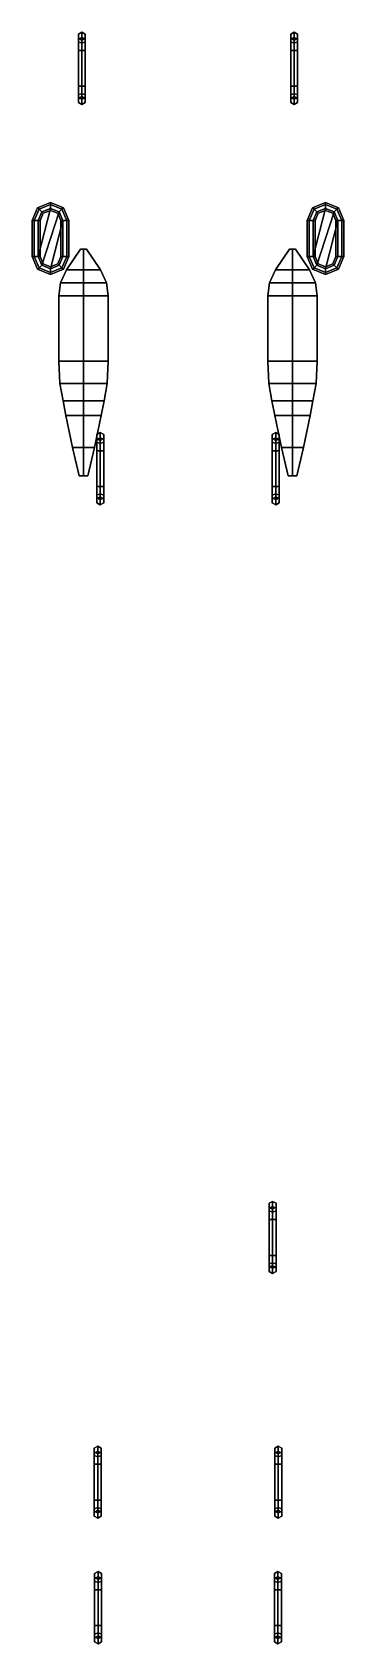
# Model space of a CAD drawing. Extents: x -5.5 to 5.5, y -29.3 to 27.3.
import ezdxf

# ---------------------------------------------------------------- set-up
doc = ezdxf.new("R2010")
doc.units = 0
doc.layers.add('BOATS', color=1, linetype='CONTINUOUS')

msp = doc.modelspace()

# ---------------------------------------------------------------- linework, layer by layer
at = {"layer": 'BOATS'}
for points in [[(-3.73, 27.31, 5.54), (-3.851, 27.24, 5.54), (-3.851, 27.073, 5.943), (-3.73, 27.123, 5.993)], [(-3.73, 27.123, 5.087), (-3.851, 27.073, 5.137), (-3.851, 27.24, 5.54), (-3.73, 27.31, 5.54)], [(-3.851, 27.24, 5.54), (-3.851, 27.1, 5.54), (-3.851, 26.974, 5.844), (-3.851, 27.073, 5.943)], [(-3.851, 27.073, 5.137), (-3.851, 26.974, 5.236), (-3.851, 27.1, 5.54), (-3.851, 27.24, 5.54)], [(-3.609, 27.24, 5.54), (-3.73, 27.31, 5.54), (-3.73, 27.123, 5.993), (-3.609, 27.073, 5.943)], [(-3.609, 27.073, 5.137), (-3.73, 27.123, 5.087), (-3.73, 27.31, 5.54), (-3.609, 27.24, 5.54)], [(-3.609, 27.1, 5.54), (-3.609, 27.24, 5.54), (-3.609, 27.073, 5.943), (-3.609, 26.974, 5.844)], [(-3.609, 26.974, 5.236), (-3.609, 27.073, 5.137), (-3.609, 27.24, 5.54), (-3.609, 27.1, 5.54)], [(3.609, 27.073, 5.943), (3.73, 27.123, 5.993), (3.73, 27.31, 5.54), (3.609, 27.24, 5.54)], [(3.609, 27.24, 5.54), (3.73, 27.31, 5.54), (3.73, 27.123, 5.087), (3.609, 27.073, 5.137)], [(3.609, 26.974, 5.844), (3.609, 27.073, 5.943), (3.609, 27.24, 5.54), (3.609, 27.1, 5.54)], [(3.609, 27.1, 5.54), (3.609, 27.24, 5.54), (3.609, 27.073, 5.137), (3.609, 26.974, 5.236)], [(3.73, 27.123, 5.993), (3.851, 27.073, 5.943), (3.851, 27.24, 5.54), (3.73, 27.31, 5.54)], [(3.73, 27.31, 5.54), (3.851, 27.24, 5.54), (3.851, 27.073, 5.137), (3.73, 27.123, 5.087)], [(3.851, 27.073, 5.943), (3.851, 26.974, 5.844), (3.851, 27.1, 5.54), (3.851, 27.24, 5.54)], [(3.851, 27.24, 5.54), (3.851, 27.1, 5.54), (3.851, 26.974, 5.236), (3.851, 27.073, 5.137)], [(-3.73, 26.67, 4.9), (-3.851, 26.67, 4.97), (-3.851, 27.073, 5.137), (-3.73, 27.123, 5.087)], [(-3.73, 27.123, 5.993), (-3.851, 27.073, 5.943), (-3.851, 26.67, 6.11), (-3.73, 26.67, 6.18)], [(-3.851, 26.974, 5.236), (-3.73, 26.925, 5.285), (-3.73, 27.03, 5.54), (-3.851, 27.1, 5.54)], [(-3.851, 27.1, 5.54), (-3.73, 27.03, 5.54), (-3.73, 26.925, 5.795), (-3.851, 26.974, 5.844)], [(-3.851, 27.073, 5.943), (-3.851, 26.974, 5.844), (-3.851, 26.67, 5.97), (-3.851, 26.67, 6.11)], [(-3.851, 26.67, 4.97), (-3.851, 26.67, 5.11), (-3.851, 26.974, 5.236), (-3.851, 27.073, 5.137)], [(-3.851, 26.974, 5.844), (-3.73, 26.925, 5.795), (-3.73, 26.67, 5.9), (-3.851, 26.67, 5.97)], [(-3.851, 26.67, 5.11), (-3.73, 26.67, 5.18), (-3.73, 26.925, 5.285), (-3.851, 26.974, 5.236)], [(-3.73, 25.41, 5.9), (-3.851, 25.41, 5.97), (-3.851, 26.67, 5.97), (-3.73, 26.67, 5.9)], [(-3.73, 25.41, 4.9), (-3.851, 25.41, 4.97), (-3.851, 26.67, 4.97), (-3.73, 26.67, 4.9)], [(-3.851, 25.41, 4.97), (-3.851, 25.41, 5.11), (-3.851, 26.67, 5.11), (-3.851, 26.67, 4.97)], [(-3.851, 25.41, 5.11), (-3.73, 25.41, 5.18), (-3.73, 26.67, 5.18), (-3.851, 26.67, 5.11)], [(-3.851, 25.41, 5.97), (-3.851, 25.41, 6.11), (-3.851, 26.67, 6.11), (-3.851, 26.67, 5.97)], [(-3.851, 25.41, 6.11), (-3.73, 25.41, 6.18), (-3.73, 26.67, 6.18), (-3.851, 26.67, 6.11)], [(-3.609, 26.67, 4.97), (-3.73, 26.67, 4.9), (-3.73, 27.123, 5.087), (-3.609, 27.073, 5.137)], [(-3.609, 27.073, 5.943), (-3.73, 27.123, 5.993), (-3.73, 26.67, 6.18), (-3.609, 26.67, 6.11)], [(-3.73, 26.925, 5.285), (-3.609, 26.974, 5.236), (-3.609, 27.1, 5.54), (-3.73, 27.03, 5.54)], [(-3.73, 27.03, 5.54), (-3.609, 27.1, 5.54), (-3.609, 26.974, 5.844), (-3.73, 26.925, 5.795)], [(-3.73, 26.925, 5.795), (-3.609, 26.974, 5.844), (-3.609, 26.67, 5.97), (-3.73, 26.67, 5.9)], [(-3.73, 26.67, 5.18), (-3.609, 26.67, 5.11), (-3.609, 26.974, 5.236), (-3.73, 26.925, 5.285)], [(-3.609, 25.41, 5.97), (-3.73, 25.41, 5.9), (-3.73, 26.67, 5.9), (-3.609, 26.67, 5.97)], [(-3.609, 25.41, 4.97), (-3.73, 25.41, 4.9), (-3.73, 26.67, 4.9), (-3.609, 26.67, 4.97)], [(-3.73, 25.41, 5.18), (-3.609, 25.41, 5.11), (-3.609, 26.67, 5.11), (-3.73, 26.67, 5.18)], [(-3.73, 25.41, 6.18), (-3.609, 25.41, 6.11), (-3.609, 26.67, 6.11), (-3.73, 26.67, 6.18)], [(-3.609, 26.67, 5.11), (-3.609, 25.41, 5.11), (-3.609, 27.1, 5.54), (-3.609, 26.974, 5.236)], [(-3.609, 26.974, 5.236), (-3.609, 27.1, 5.54), (-3.609, 25.41, 5.11), (-3.609, 26.67, 5.11)], [(-3.609, 27.1, 5.54), (-3.609, 26.974, 5.844), (-3.609, 25.106, 5.236), (-3.609, 25.41, 5.11)], [(-3.609, 25.41, 5.11), (-3.609, 25.106, 5.236), (-3.609, 26.974, 5.844), (-3.609, 27.1, 5.54)], [(-3.609, 26.974, 5.844), (-3.609, 27.073, 5.943), (-3.609, 26.67, 6.11), (-3.609, 26.67, 5.97)], [(-3.609, 26.67, 5.11), (-3.609, 26.67, 4.97), (-3.609, 27.073, 5.137), (-3.609, 26.974, 5.236)], [(-3.609, 26.67, 5.97), (-3.609, 26.974, 5.844), (-3.609, 25.106, 5.236), (-3.609, 24.98, 5.54)], [(-3.609, 24.98, 5.54), (-3.609, 25.106, 5.236), (-3.609, 26.974, 5.844), (-3.609, 26.67, 5.97)], [(-3.609, 25.106, 5.844), (-3.609, 24.98, 5.54), (-3.609, 26.67, 5.97), (-3.609, 25.41, 5.97)], [(-3.609, 25.41, 5.97), (-3.609, 26.67, 5.97), (-3.609, 24.98, 5.54), (-3.609, 25.106, 5.844)], [(-3.609, 25.41, 5.11), (-3.609, 25.41, 4.97), (-3.609, 26.67, 4.97), (-3.609, 26.67, 5.11)], [(-3.609, 25.41, 6.11), (-3.609, 25.41, 5.97), (-3.609, 26.67, 5.97), (-3.609, 26.67, 6.11)], [(3.609, 27.073, 5.137), (3.73, 27.123, 5.087), (3.73, 26.67, 4.9), (3.609, 26.67, 4.97)], [(3.609, 26.67, 6.11), (3.73, 26.67, 6.18), (3.73, 27.123, 5.993), (3.609, 27.073, 5.943)], [(3.609, 26.67, 5.97), (3.609, 25.41, 5.97), (3.609, 27.1, 5.54), (3.609, 26.974, 5.844)], [(3.609, 26.974, 5.844), (3.609, 27.1, 5.54), (3.609, 25.41, 5.97), (3.609, 26.67, 5.97)], [(3.609, 27.1, 5.54), (3.609, 26.974, 5.236), (3.609, 25.106, 5.844), (3.609, 25.41, 5.97)], [(3.609, 25.41, 5.97), (3.609, 25.106, 5.844), (3.609, 26.974, 5.236), (3.609, 27.1, 5.54)], [(3.73, 27.03, 5.54), (3.609, 27.1, 5.54), (3.609, 26.974, 5.236), (3.73, 26.925, 5.285)], [(3.73, 26.925, 5.795), (3.609, 26.974, 5.844), (3.609, 27.1, 5.54), (3.73, 27.03, 5.54)], [(3.609, 26.67, 5.97), (3.609, 26.67, 6.11), (3.609, 27.073, 5.943), (3.609, 26.974, 5.844)], [(3.609, 26.974, 5.236), (3.609, 27.073, 5.137), (3.609, 26.67, 4.97), (3.609, 26.67, 5.11)], [(3.73, 26.67, 5.9), (3.609, 26.67, 5.97), (3.609, 26.974, 5.844), (3.73, 26.925, 5.795)], [(3.609, 26.67, 5.11), (3.609, 26.974, 5.236), (3.609, 25.106, 5.844), (3.609, 24.98, 5.54)], [(3.609, 24.98, 5.54), (3.609, 25.106, 5.844), (3.609, 26.974, 5.236), (3.609, 26.67, 5.11)], [(3.73, 26.925, 5.285), (3.609, 26.974, 5.236), (3.609, 26.67, 5.11), (3.73, 26.67, 5.18)], [(3.609, 26.67, 5.97), (3.73, 26.67, 5.9), (3.73, 25.41, 5.9), (3.609, 25.41, 5.97)], [(3.73, 26.67, 5.18), (3.609, 26.67, 5.11), (3.609, 25.41, 5.11), (3.73, 25.41, 5.18)], [(3.609, 26.67, 4.97), (3.73, 26.67, 4.9), (3.73, 25.41, 4.9), (3.609, 25.41, 4.97)], [(3.609, 25.106, 5.236), (3.609, 24.98, 5.54), (3.609, 26.67, 5.11), (3.609, 25.41, 5.11)], [(3.609, 25.41, 5.11), (3.609, 26.67, 5.11), (3.609, 24.98, 5.54), (3.609, 25.106, 5.236)], [(3.609, 26.67, 5.11), (3.609, 26.67, 4.97), (3.609, 25.41, 4.97), (3.609, 25.41, 5.11)], [(3.609, 26.67, 6.11), (3.609, 26.67, 5.97), (3.609, 25.41, 5.97), (3.609, 25.41, 6.11)], [(3.73, 26.67, 6.18), (3.609, 26.67, 6.11), (3.609, 25.41, 6.11), (3.73, 25.41, 6.18)], [(3.73, 27.123, 5.087), (3.851, 27.073, 5.137), (3.851, 26.67, 4.97), (3.73, 26.67, 4.9)], [(3.73, 26.67, 6.18), (3.851, 26.67, 6.11), (3.851, 27.073, 5.943), (3.73, 27.123, 5.993)], [(3.851, 27.1, 5.54), (3.73, 27.03, 5.54), (3.73, 26.925, 5.285), (3.851, 26.974, 5.236)], [(3.851, 26.974, 5.844), (3.73, 26.925, 5.795), (3.73, 27.03, 5.54), (3.851, 27.1, 5.54)], [(3.851, 26.67, 5.97), (3.73, 26.67, 5.9), (3.73, 26.925, 5.795), (3.851, 26.974, 5.844)], [(3.851, 26.974, 5.236), (3.73, 26.925, 5.285), (3.73, 26.67, 5.18), (3.851, 26.67, 5.11)], [(3.73, 26.67, 5.9), (3.851, 26.67, 5.97), (3.851, 25.41, 5.97), (3.73, 25.41, 5.9)], [(3.851, 26.67, 5.11), (3.73, 26.67, 5.18), (3.73, 25.41, 5.18), (3.851, 25.41, 5.11)], [(3.73, 26.67, 4.9), (3.851, 26.67, 4.97), (3.851, 25.41, 4.97), (3.73, 25.41, 4.9)], [(3.851, 26.67, 6.11), (3.73, 26.67, 6.18), (3.73, 25.41, 6.18), (3.851, 25.41, 6.11)], [(3.851, 26.67, 6.11), (3.851, 26.67, 5.97), (3.851, 26.974, 5.844), (3.851, 27.073, 5.943)], [(3.851, 27.073, 5.137), (3.851, 26.974, 5.236), (3.851, 26.67, 5.11), (3.851, 26.67, 4.97)], [(3.851, 26.67, 4.97), (3.851, 26.67, 5.11), (3.851, 25.41, 5.11), (3.851, 25.41, 4.97)], [(3.851, 26.67, 5.97), (3.851, 26.67, 6.11), (3.851, 25.41, 6.11), (3.851, 25.41, 5.97)], [(-3.851, 25.41, 6.11), (-3.851, 25.41, 5.97), (-3.851, 25.106, 5.844), (-3.851, 25.007, 5.943)], [(-3.851, 25.41, 5.97), (-3.73, 25.41, 5.9), (-3.73, 25.155, 5.795), (-3.851, 25.106, 5.844)], [(-3.73, 24.957, 5.087), (-3.851, 25.007, 5.137), (-3.851, 25.41, 4.97), (-3.73, 25.41, 4.9)], [(-3.851, 25.007, 5.137), (-3.851, 25.106, 5.236), (-3.851, 25.41, 5.11), (-3.851, 25.41, 4.97)], [(-3.851, 25.106, 5.236), (-3.73, 25.155, 5.285), (-3.73, 25.41, 5.18), (-3.851, 25.41, 5.11)], [(-3.73, 25.41, 6.18), (-3.851, 25.41, 6.11), (-3.851, 25.007, 5.943), (-3.73, 24.957, 5.993)], [(-3.851, 25.106, 5.844), (-3.73, 25.155, 5.795), (-3.73, 25.05, 5.54), (-3.851, 24.98, 5.54)], [(-3.851, 24.98, 5.54), (-3.73, 25.05, 5.54), (-3.73, 25.155, 5.285), (-3.851, 25.106, 5.236)], [(-3.851, 25.007, 5.943), (-3.851, 25.106, 5.844), (-3.851, 24.98, 5.54), (-3.851, 24.84, 5.54)], [(-3.851, 24.84, 5.54), (-3.851, 24.98, 5.54), (-3.851, 25.106, 5.236), (-3.851, 25.007, 5.137)], [(-3.73, 24.957, 5.993), (-3.851, 25.007, 5.943), (-3.851, 24.84, 5.54), (-3.73, 24.77, 5.54)], [(-3.73, 24.77, 5.54), (-3.851, 24.84, 5.54), (-3.851, 25.007, 5.137), (-3.73, 24.957, 5.087)], [(-3.73, 25.41, 5.9), (-3.609, 25.41, 5.97), (-3.609, 25.106, 5.844), (-3.73, 25.155, 5.795)], [(-3.73, 25.155, 5.285), (-3.609, 25.106, 5.236), (-3.609, 25.41, 5.11), (-3.73, 25.41, 5.18)], [(-3.609, 25.007, 5.137), (-3.73, 24.957, 5.087), (-3.73, 25.41, 4.9), (-3.609, 25.41, 4.97)], [(-3.609, 25.41, 6.11), (-3.73, 25.41, 6.18), (-3.73, 24.957, 5.993), (-3.609, 25.007, 5.943)], [(-3.73, 25.155, 5.795), (-3.609, 25.106, 5.844), (-3.609, 24.98, 5.54), (-3.73, 25.05, 5.54)], [(-3.73, 25.05, 5.54), (-3.609, 24.98, 5.54), (-3.609, 25.106, 5.236), (-3.73, 25.155, 5.285)], [(-3.609, 25.007, 5.943), (-3.73, 24.957, 5.993), (-3.73, 24.77, 5.54), (-3.609, 24.84, 5.54)], [(-3.609, 24.84, 5.54), (-3.73, 24.77, 5.54), (-3.73, 24.957, 5.087), (-3.609, 25.007, 5.137)], [(-3.609, 25.41, 5.97), (-3.609, 25.41, 6.11), (-3.609, 25.007, 5.943), (-3.609, 25.106, 5.844)], [(-3.609, 25.106, 5.236), (-3.609, 25.007, 5.137), (-3.609, 25.41, 4.97), (-3.609, 25.41, 5.11)], [(-3.609, 25.106, 5.844), (-3.609, 25.007, 5.943), (-3.609, 24.84, 5.54), (-3.609, 24.98, 5.54)], [(-3.609, 24.98, 5.54), (-3.609, 24.84, 5.54), (-3.609, 25.007, 5.137), (-3.609, 25.106, 5.236)], [(3.73, 25.155, 5.795), (3.609, 25.106, 5.844), (3.609, 25.41, 5.97), (3.73, 25.41, 5.9)], [(3.609, 25.106, 5.844), (3.609, 25.007, 5.943), (3.609, 25.41, 6.11), (3.609, 25.41, 5.97)], [(3.609, 25.41, 4.97), (3.73, 25.41, 4.9), (3.73, 24.957, 5.087), (3.609, 25.007, 5.137)], [(3.73, 25.41, 5.18), (3.609, 25.41, 5.11), (3.609, 25.106, 5.236), (3.73, 25.155, 5.285)], [(3.609, 25.41, 5.11), (3.609, 25.41, 4.97), (3.609, 25.007, 5.137), (3.609, 25.106, 5.236)], [(3.609, 25.007, 5.943), (3.73, 24.957, 5.993), (3.73, 25.41, 6.18), (3.609, 25.41, 6.11)], [(3.73, 25.05, 5.54), (3.609, 24.98, 5.54), (3.609, 25.106, 5.844), (3.73, 25.155, 5.795)], [(3.73, 25.155, 5.285), (3.609, 25.106, 5.236), (3.609, 24.98, 5.54), (3.73, 25.05, 5.54)], [(3.609, 24.98, 5.54), (3.609, 24.84, 5.54), (3.609, 25.007, 5.943), (3.609, 25.106, 5.844)], [(3.609, 25.106, 5.236), (3.609, 25.007, 5.137), (3.609, 24.84, 5.54), (3.609, 24.98, 5.54)], [(3.609, 24.84, 5.54), (3.73, 24.77, 5.54), (3.73, 24.957, 5.993), (3.609, 25.007, 5.943)], [(3.609, 25.007, 5.137), (3.73, 24.957, 5.087), (3.73, 24.77, 5.54), (3.609, 24.84, 5.54)], [(3.851, 25.106, 5.844), (3.73, 25.155, 5.795), (3.73, 25.41, 5.9), (3.851, 25.41, 5.97)], [(3.851, 25.41, 5.11), (3.73, 25.41, 5.18), (3.73, 25.155, 5.285), (3.851, 25.106, 5.236)], [(3.73, 25.41, 4.9), (3.851, 25.41, 4.97), (3.851, 25.007, 5.137), (3.73, 24.957, 5.087)], [(3.73, 24.957, 5.993), (3.851, 25.007, 5.943), (3.851, 25.41, 6.11), (3.73, 25.41, 6.18)], [(3.851, 24.98, 5.54), (3.73, 25.05, 5.54), (3.73, 25.155, 5.795), (3.851, 25.106, 5.844)], [(3.851, 25.106, 5.236), (3.73, 25.155, 5.285), (3.73, 25.05, 5.54), (3.851, 24.98, 5.54)], [(3.73, 24.77, 5.54), (3.851, 24.84, 5.54), (3.851, 25.007, 5.943), (3.73, 24.957, 5.993)], [(3.73, 24.957, 5.087), (3.851, 25.007, 5.137), (3.851, 24.84, 5.54), (3.73, 24.77, 5.54)], [(3.851, 25.007, 5.943), (3.851, 25.106, 5.844), (3.851, 25.41, 5.97), (3.851, 25.41, 6.11)], [(3.851, 25.41, 4.97), (3.851, 25.41, 5.11), (3.851, 25.106, 5.236), (3.851, 25.007, 5.137)], [(3.851, 24.84, 5.54), (3.851, 24.98, 5.54), (3.851, 25.106, 5.844), (3.851, 25.007, 5.943)], [(3.851, 25.007, 5.137), (3.851, 25.106, 5.236), (3.851, 24.98, 5.54), (3.851, 24.84, 5.54)], [(-5.4, 20.69, 9.369), (-5.47, 20.69, 9.49), (-5.283, 21.143, 9.49), (-5.233, 21.093, 9.369)], [(-5.47, 20.69, 9.49), (-5.4, 20.69, 9.611), (-5.233, 21.093, 9.611), (-5.283, 21.143, 9.49)], [(-5.26, 20.69, 9.369), (-5.4, 20.69, 9.369), (-5.233, 21.093, 9.369), (-5.134, 20.994, 9.369)], [(-5.4, 20.69, 9.611), (-5.26, 20.69, 9.611), (-5.134, 20.994, 9.611), (-5.233, 21.093, 9.611)], [(-5.233, 21.093, 9.369), (-5.283, 21.143, 9.49), (-4.83, 21.33, 9.49), (-4.83, 21.26, 9.369)], [(-5.283, 21.143, 9.49), (-5.233, 21.093, 9.611), (-4.83, 21.26, 9.611), (-4.83, 21.33, 9.49)], [(-5.26, 20.69, 9.369), (-5.26, 19.43, 9.369), (-4.83, 21.12, 9.369), (-5.134, 20.994, 9.369)], [(-5.134, 20.994, 9.369), (-4.83, 21.12, 9.369), (-5.26, 19.43, 9.369), (-5.26, 20.69, 9.369)], [(-4.83, 21.12, 9.369), (-4.526, 20.994, 9.369), (-5.134, 19.126, 9.369), (-5.26, 19.43, 9.369)], [(-5.26, 19.43, 9.369), (-5.134, 19.126, 9.369), (-4.526, 20.994, 9.369), (-4.83, 21.12, 9.369)], [(-5.19, 20.69, 9.49), (-5.26, 20.69, 9.369), (-5.134, 20.994, 9.369), (-5.085, 20.945, 9.49)], [(-5.26, 20.69, 9.611), (-5.19, 20.69, 9.49), (-5.085, 20.945, 9.49), (-5.134, 20.994, 9.611)], [(-5.134, 20.994, 9.369), (-5.233, 21.093, 9.369), (-4.83, 21.26, 9.369), (-4.83, 21.12, 9.369)], [(-5.233, 21.093, 9.611), (-5.134, 20.994, 9.611), (-4.83, 21.12, 9.611), (-4.83, 21.26, 9.611)], [(-5.085, 20.945, 9.49), (-5.134, 20.994, 9.369), (-4.83, 21.12, 9.369), (-4.83, 21.05, 9.49)], [(-5.134, 20.994, 9.611), (-5.085, 20.945, 9.49), (-4.83, 21.05, 9.49), (-4.83, 21.12, 9.611)], [(-4.4, 20.69, 9.369), (-4.526, 20.994, 9.369), (-5.134, 19.126, 9.369), (-4.83, 19, 9.369)], [(-4.83, 19, 9.369), (-5.134, 19.126, 9.369), (-4.526, 20.994, 9.369), (-4.4, 20.69, 9.369)], [(-4.83, 21.26, 9.369), (-4.83, 21.33, 9.49), (-4.377, 21.143, 9.49), (-4.427, 21.093, 9.369)], [(-4.83, 21.33, 9.49), (-4.83, 21.26, 9.611), (-4.427, 21.093, 9.611), (-4.377, 21.143, 9.49)], [(-4.83, 21.12, 9.369), (-4.83, 21.26, 9.369), (-4.427, 21.093, 9.369), (-4.526, 20.994, 9.369)], [(-4.83, 21.26, 9.611), (-4.83, 21.12, 9.611), (-4.526, 20.994, 9.611), (-4.427, 21.093, 9.611)], [(-4.83, 21.05, 9.49), (-4.83, 21.12, 9.369), (-4.526, 20.994, 9.369), (-4.575, 20.945, 9.49)], [(-4.83, 21.12, 9.611), (-4.83, 21.05, 9.49), (-4.575, 20.945, 9.49), (-4.526, 20.994, 9.611)], [(-4.575, 20.945, 9.49), (-4.526, 20.994, 9.369), (-4.4, 20.69, 9.369), (-4.47, 20.69, 9.49)], [(-4.526, 20.994, 9.611), (-4.575, 20.945, 9.49), (-4.47, 20.69, 9.49), (-4.4, 20.69, 9.611)], [(-4.526, 20.994, 9.369), (-4.427, 21.093, 9.369), (-4.26, 20.69, 9.369), (-4.4, 20.69, 9.369)], [(-4.427, 21.093, 9.611), (-4.526, 20.994, 9.611), (-4.4, 20.69, 9.611), (-4.26, 20.69, 9.611)], [(-4.427, 21.093, 9.369), (-4.377, 21.143, 9.49), (-4.19, 20.69, 9.49), (-4.26, 20.69, 9.369)], [(-4.377, 21.143, 9.49), (-4.427, 21.093, 9.611), (-4.26, 20.69, 9.611), (-4.19, 20.69, 9.49)], [(4.19, 20.69, 9.49), (4.26, 20.69, 9.611), (4.427, 21.093, 9.611), (4.377, 21.143, 9.49)], [(4.26, 20.69, 9.369), (4.19, 20.69, 9.49), (4.377, 21.143, 9.49), (4.427, 21.093, 9.369)], [(4.26, 20.69, 9.611), (4.4, 20.69, 9.611), (4.526, 20.994, 9.611), (4.427, 21.093, 9.611)], [(4.4, 20.69, 9.369), (4.26, 20.69, 9.369), (4.427, 21.093, 9.369), (4.526, 20.994, 9.369)], [(4.377, 21.143, 9.49), (4.427, 21.093, 9.611), (4.83, 21.26, 9.611), (4.83, 21.33, 9.49)], [(4.427, 21.093, 9.369), (4.377, 21.143, 9.49), (4.83, 21.33, 9.49), (4.83, 21.26, 9.369)], [(4.4, 19.43, 9.369), (4.526, 19.126, 9.369), (5.134, 20.994, 9.369), (4.83, 21.12, 9.369)], [(4.83, 21.12, 9.369), (5.134, 20.994, 9.369), (4.526, 19.126, 9.369), (4.4, 19.43, 9.369)], [(4.526, 20.994, 9.369), (4.83, 21.12, 9.369), (4.4, 19.43, 9.369), (4.4, 20.69, 9.369)], [(4.4, 20.69, 9.369), (4.4, 19.43, 9.369), (4.83, 21.12, 9.369), (4.526, 20.994, 9.369)], [(4.4, 20.69, 9.611), (4.47, 20.69, 9.49), (4.575, 20.945, 9.49), (4.526, 20.994, 9.611)], [(4.47, 20.69, 9.49), (4.4, 20.69, 9.369), (4.526, 20.994, 9.369), (4.575, 20.945, 9.49)], [(4.427, 21.093, 9.611), (4.526, 20.994, 9.611), (4.83, 21.12, 9.611), (4.83, 21.26, 9.611)], [(4.526, 20.994, 9.369), (4.427, 21.093, 9.369), (4.83, 21.26, 9.369), (4.83, 21.12, 9.369)], [(4.526, 20.994, 9.611), (4.575, 20.945, 9.49), (4.83, 21.05, 9.49), (4.83, 21.12, 9.611)], [(4.575, 20.945, 9.49), (4.526, 20.994, 9.369), (4.83, 21.12, 9.369), (4.83, 21.05, 9.49)], [(4.83, 19, 9.369), (4.526, 19.126, 9.369), (5.134, 20.994, 9.369), (5.26, 20.69, 9.369)], [(5.26, 20.69, 9.369), (5.134, 20.994, 9.369), (4.526, 19.126, 9.369), (4.83, 19, 9.369)], [(4.83, 21.33, 9.49), (4.83, 21.26, 9.611), (5.233, 21.093, 9.611), (5.283, 21.143, 9.49)], [(4.83, 21.26, 9.369), (4.83, 21.33, 9.49), (5.283, 21.143, 9.49), (5.233, 21.093, 9.369)], [(4.83, 21.26, 9.611), (4.83, 21.12, 9.611), (5.134, 20.994, 9.611), (5.233, 21.093, 9.611)], [(4.83, 21.12, 9.369), (4.83, 21.26, 9.369), (5.233, 21.093, 9.369), (5.134, 20.994, 9.369)], [(4.83, 21.12, 9.611), (4.83, 21.05, 9.49), (5.085, 20.945, 9.49), (5.134, 20.994, 9.611)], [(4.83, 21.05, 9.49), (4.83, 21.12, 9.369), (5.134, 20.994, 9.369), (5.085, 20.945, 9.49)], [(5.134, 20.994, 9.611), (5.085, 20.945, 9.49), (5.19, 20.69, 9.49), (5.26, 20.69, 9.611)], [(5.085, 20.945, 9.49), (5.134, 20.994, 9.369), (5.26, 20.69, 9.369), (5.19, 20.69, 9.49)], [(5.233, 21.093, 9.611), (5.134, 20.994, 9.611), (5.26, 20.69, 9.611), (5.4, 20.69, 9.611)], [(5.134, 20.994, 9.369), (5.233, 21.093, 9.369), (5.4, 20.69, 9.369), (5.26, 20.69, 9.369)], [(5.283, 21.143, 9.49), (5.233, 21.093, 9.611), (5.4, 20.69, 9.611), (5.47, 20.69, 9.49)], [(5.233, 21.093, 9.369), (5.283, 21.143, 9.49), (5.47, 20.69, 9.49), (5.4, 20.69, 9.369)], [(-5.47, 20.69, 9.49), (-5.4, 20.69, 9.369), (-5.4, 19.43, 9.369), (-5.47, 19.43, 9.49)], [(-5.4, 20.69, 9.611), (-5.47, 20.69, 9.49), (-5.47, 19.43, 9.49), (-5.4, 19.43, 9.611)], [(-5.4, 20.69, 9.369), (-5.26, 20.69, 9.369), (-5.26, 19.43, 9.369), (-5.4, 19.43, 9.369)], [(-5.26, 20.69, 9.611), (-5.4, 20.69, 9.611), (-5.4, 19.43, 9.611), (-5.26, 19.43, 9.611)], [(-5.26, 20.69, 9.369), (-5.19, 20.69, 9.49), (-5.19, 19.43, 9.49), (-5.26, 19.43, 9.369)], [(-5.19, 20.69, 9.49), (-5.26, 20.69, 9.611), (-5.26, 19.43, 9.611), (-5.19, 19.43, 9.49)], [(-4.526, 19.126, 9.369), (-4.83, 19, 9.369), (-4.4, 20.69, 9.369), (-4.4, 19.43, 9.369)], [(-4.4, 19.43, 9.369), (-4.4, 20.69, 9.369), (-4.83, 19, 9.369), (-4.526, 19.126, 9.369)], [(-4.47, 20.69, 9.49), (-4.4, 20.69, 9.369), (-4.4, 19.43, 9.369), (-4.47, 19.43, 9.49)], [(-4.4, 20.69, 9.611), (-4.47, 20.69, 9.49), (-4.47, 19.43, 9.49), (-4.4, 19.43, 9.611)], [(-4.4, 20.69, 9.369), (-4.26, 20.69, 9.369), (-4.26, 19.43, 9.369), (-4.4, 19.43, 9.369)], [(-4.26, 20.69, 9.611), (-4.4, 20.69, 9.611), (-4.4, 19.43, 9.611), (-4.26, 19.43, 9.611)], [(-4.26, 20.69, 9.369), (-4.19, 20.69, 9.49), (-4.19, 19.43, 9.49), (-4.26, 19.43, 9.369)], [(-4.19, 20.69, 9.49), (-4.26, 20.69, 9.611), (-4.26, 19.43, 9.611), (-4.19, 19.43, 9.49)], [(4.26, 20.69, 9.611), (4.19, 20.69, 9.49), (4.19, 19.43, 9.49), (4.26, 19.43, 9.611)], [(4.19, 20.69, 9.49), (4.26, 20.69, 9.369), (4.26, 19.43, 9.369), (4.19, 19.43, 9.49)], [(4.4, 20.69, 9.611), (4.26, 20.69, 9.611), (4.26, 19.43, 9.611), (4.4, 19.43, 9.611)], [(4.26, 20.69, 9.369), (4.4, 20.69, 9.369), (4.4, 19.43, 9.369), (4.26, 19.43, 9.369)], [(4.47, 20.69, 9.49), (4.4, 20.69, 9.611), (4.4, 19.43, 9.611), (4.47, 19.43, 9.49)], [(4.4, 20.69, 9.369), (4.47, 20.69, 9.49), (4.47, 19.43, 9.49), (4.4, 19.43, 9.369)], [(5.26, 19.43, 9.369), (5.26, 20.69, 9.369), (4.83, 19, 9.369), (5.134, 19.126, 9.369)], [(5.134, 19.126, 9.369), (4.83, 19, 9.369), (5.26, 20.69, 9.369), (5.26, 19.43, 9.369)], [(5.26, 20.69, 9.611), (5.19, 20.69, 9.49), (5.19, 19.43, 9.49), (5.26, 19.43, 9.611)], [(5.19, 20.69, 9.49), (5.26, 20.69, 9.369), (5.26, 19.43, 9.369), (5.19, 19.43, 9.49)], [(5.4, 20.69, 9.611), (5.26, 20.69, 9.611), (5.26, 19.43, 9.611), (5.4, 19.43, 9.611)], [(5.26, 20.69, 9.369), (5.4, 20.69, 9.369), (5.4, 19.43, 9.369), (5.26, 19.43, 9.369)], [(5.47, 20.69, 9.49), (5.4, 20.69, 9.611), (5.4, 19.43, 9.611), (5.47, 19.43, 9.49)], [(5.4, 20.69, 9.369), (5.47, 20.69, 9.49), (5.47, 19.43, 9.49), (5.4, 19.43, 9.369)], [(-5.233, 19.027, 9.369), (-5.283, 18.977, 9.49), (-5.47, 19.43, 9.49), (-5.4, 19.43, 9.369)], [(-5.283, 18.977, 9.49), (-5.233, 19.027, 9.611), (-5.4, 19.43, 9.611), (-5.47, 19.43, 9.49)], [(-5.134, 19.126, 9.369), (-5.233, 19.027, 9.369), (-5.4, 19.43, 9.369), (-5.26, 19.43, 9.369)], [(-5.233, 19.027, 9.611), (-5.134, 19.126, 9.611), (-5.26, 19.43, 9.611), (-5.4, 19.43, 9.611)], [(-5.085, 19.175, 9.49), (-5.134, 19.126, 9.369), (-5.26, 19.43, 9.369), (-5.19, 19.43, 9.49)], [(-5.134, 19.126, 9.611), (-5.085, 19.175, 9.49), (-5.19, 19.43, 9.49), (-5.26, 19.43, 9.611)], [(-4.47, 19.43, 9.49), (-4.4, 19.43, 9.369), (-4.526, 19.126, 9.369), (-4.575, 19.175, 9.49)], [(-4.4, 19.43, 9.611), (-4.47, 19.43, 9.49), (-4.575, 19.175, 9.49), (-4.526, 19.126, 9.611)], [(-4.4, 19.43, 9.369), (-4.26, 19.43, 9.369), (-4.427, 19.027, 9.369), (-4.526, 19.126, 9.369)], [(-4.26, 19.43, 9.611), (-4.4, 19.43, 9.611), (-4.526, 19.126, 9.611), (-4.427, 19.027, 9.611)], [(-4.26, 19.43, 9.369), (-4.19, 19.43, 9.49), (-4.377, 18.977, 9.49), (-4.427, 19.027, 9.369)], [(-4.19, 19.43, 9.49), (-4.26, 19.43, 9.611), (-4.427, 19.027, 9.611), (-4.377, 18.977, 9.49)], [(-3.67, 18.96, 6.73), (-3.67, 19.69, 7.74), (-3.78, 19.69, 7.95), (-4.27, 18.96, 7.88)], [(-4.27, 18.96, 7.88), (-3.78, 19.69, 7.95), (-3.67, 19.69, 7.74), (-3.67, 18.96, 6.73)], [(-3.67, 19.69, 7.74), (-3.67, 19.69, 7.74), (-3.78, 19.69, 7.95), (-3.56, 19.69, 7.95)], [(-3.56, 19.69, 7.95), (-3.78, 19.69, 7.95), (-3.67, 19.69, 7.74)], [(-3.07, 18.96, 7.88), (-3.56, 19.69, 7.95), (-3.67, 19.69, 7.74), (-3.67, 18.96, 6.73)], [(-3.67, 18.96, 6.73), (-3.67, 19.69, 7.74), (-3.56, 19.69, 7.95), (-3.07, 18.96, 7.88)], [(3.07, 18.96, 7.88), (3.56, 19.69, 7.95), (3.67, 19.69, 7.74), (3.67, 18.96, 6.73)], [(3.67, 18.96, 6.73), (3.67, 19.69, 7.74), (3.56, 19.69, 7.95), (3.07, 18.96, 7.88)], [(3.78, 19.69, 7.95), (3.56, 19.69, 7.95), (3.67, 19.69, 7.74)], [(3.67, 19.69, 7.74), (3.67, 19.69, 7.74), (3.56, 19.69, 7.95), (3.78, 19.69, 7.95)], [(3.67, 18.96, 6.73), (3.67, 19.69, 7.74), (3.78, 19.69, 7.95), (4.27, 18.96, 7.88)], [(4.27, 18.96, 7.88), (3.78, 19.69, 7.95), (3.67, 19.69, 7.74), (3.67, 18.96, 6.73)], [(4.377, 18.977, 9.49), (4.427, 19.027, 9.611), (4.26, 19.43, 9.611), (4.19, 19.43, 9.49)], [(4.427, 19.027, 9.369), (4.377, 18.977, 9.49), (4.19, 19.43, 9.49), (4.26, 19.43, 9.369)], [(4.427, 19.027, 9.611), (4.526, 19.126, 9.611), (4.4, 19.43, 9.611), (4.26, 19.43, 9.611)], [(4.526, 19.126, 9.369), (4.427, 19.027, 9.369), (4.26, 19.43, 9.369), (4.4, 19.43, 9.369)], [(4.526, 19.126, 9.611), (4.575, 19.175, 9.49), (4.47, 19.43, 9.49), (4.4, 19.43, 9.611)], [(4.575, 19.175, 9.49), (4.526, 19.126, 9.369), (4.4, 19.43, 9.369), (4.47, 19.43, 9.49)], [(5.26, 19.43, 9.611), (5.19, 19.43, 9.49), (5.085, 19.175, 9.49), (5.134, 19.126, 9.611)], [(5.19, 19.43, 9.49), (5.26, 19.43, 9.369), (5.134, 19.126, 9.369), (5.085, 19.175, 9.49)], [(5.4, 19.43, 9.611), (5.26, 19.43, 9.611), (5.134, 19.126, 9.611), (5.233, 19.027, 9.611)], [(5.26, 19.43, 9.369), (5.4, 19.43, 9.369), (5.233, 19.027, 9.369), (5.134, 19.126, 9.369)], [(5.47, 19.43, 9.49), (5.4, 19.43, 9.611), (5.233, 19.027, 9.611), (5.283, 18.977, 9.49)], [(5.4, 19.43, 9.369), (5.47, 19.43, 9.49), (5.283, 18.977, 9.49), (5.233, 19.027, 9.369)], [(-4.83, 18.86, 9.369), (-4.83, 18.79, 9.49), (-5.283, 18.977, 9.49), (-5.233, 19.027, 9.369)], [(-4.83, 18.79, 9.49), (-4.83, 18.86, 9.611), (-5.233, 19.027, 9.611), (-5.283, 18.977, 9.49)], [(-4.83, 19, 9.369), (-4.83, 18.86, 9.369), (-5.233, 19.027, 9.369), (-5.134, 19.126, 9.369)], [(-4.83, 18.86, 9.611), (-4.83, 19, 9.611), (-5.134, 19.126, 9.611), (-5.233, 19.027, 9.611)], [(-4.83, 19.07, 9.49), (-4.83, 19, 9.369), (-5.134, 19.126, 9.369), (-5.085, 19.175, 9.49)], [(-4.83, 19, 9.611), (-4.83, 19.07, 9.49), (-5.085, 19.175, 9.49), (-5.134, 19.126, 9.611)], [(-4.575, 19.175, 9.49), (-4.526, 19.126, 9.369), (-4.83, 19, 9.369), (-4.83, 19.07, 9.49)], [(-4.526, 19.126, 9.611), (-4.575, 19.175, 9.49), (-4.83, 19.07, 9.49), (-4.83, 19, 9.611)], [(-4.526, 19.126, 9.369), (-4.427, 19.027, 9.369), (-4.83, 18.86, 9.369), (-4.83, 19, 9.369)], [(-4.427, 19.027, 9.611), (-4.526, 19.126, 9.611), (-4.83, 19, 9.611), (-4.83, 18.86, 9.611)], [(-4.427, 19.027, 9.369), (-4.377, 18.977, 9.49), (-4.83, 18.79, 9.49), (-4.83, 18.86, 9.369)], [(-4.377, 18.977, 9.49), (-4.427, 19.027, 9.611), (-4.83, 18.86, 9.611), (-4.83, 18.79, 9.49)], [(-4.48, 18.5, 7.82), (-4.27, 18.96, 7.88), (-3.67, 18.96, 6.73), (-3.67, 18.5, 6.67)], [(-3.67, 18.5, 6.67), (-3.67, 18.96, 6.73), (-4.27, 18.96, 7.88), (-4.48, 18.5, 7.82)], [(-3.67, 18.5, 6.67), (-3.67, 18.96, 6.73), (-3.07, 18.96, 7.88), (-2.86, 18.5, 7.82)], [(-2.86, 18.5, 7.82), (-3.07, 18.96, 7.88), (-3.67, 18.96, 6.73), (-3.67, 18.5, 6.67)], [(3.67, 18.5, 6.67), (3.67, 18.96, 6.73), (3.07, 18.96, 7.88), (2.86, 18.5, 7.82)], [(2.86, 18.5, 7.82), (3.07, 18.96, 7.88), (3.67, 18.96, 6.73), (3.67, 18.5, 6.67)], [(4.48, 18.5, 7.82), (4.27, 18.96, 7.88), (3.67, 18.96, 6.73), (3.67, 18.5, 6.67)], [(3.67, 18.5, 6.67), (3.67, 18.96, 6.73), (4.27, 18.96, 7.88), (4.48, 18.5, 7.82)], [(4.83, 18.79, 9.49), (4.83, 18.86, 9.611), (4.427, 19.027, 9.611), (4.377, 18.977, 9.49)], [(4.83, 18.86, 9.369), (4.83, 18.79, 9.49), (4.377, 18.977, 9.49), (4.427, 19.027, 9.369)], [(4.83, 18.86, 9.611), (4.83, 19, 9.611), (4.526, 19.126, 9.611), (4.427, 19.027, 9.611)], [(4.83, 19, 9.369), (4.83, 18.86, 9.369), (4.427, 19.027, 9.369), (4.526, 19.126, 9.369)], [(4.83, 19, 9.611), (4.83, 19.07, 9.49), (4.575, 19.175, 9.49), (4.526, 19.126, 9.611)], [(4.83, 19.07, 9.49), (4.83, 19, 9.369), (4.526, 19.126, 9.369), (4.575, 19.175, 9.49)], [(5.134, 19.126, 9.611), (5.085, 19.175, 9.49), (4.83, 19.07, 9.49), (4.83, 19, 9.611)], [(5.085, 19.175, 9.49), (5.134, 19.126, 9.369), (4.83, 19, 9.369), (4.83, 19.07, 9.49)], [(5.233, 19.027, 9.611), (5.134, 19.126, 9.611), (4.83, 19, 9.611), (4.83, 18.86, 9.611)], [(5.134, 19.126, 9.369), (5.233, 19.027, 9.369), (4.83, 18.86, 9.369), (4.83, 19, 9.369)], [(5.283, 18.977, 9.49), (5.233, 19.027, 9.611), (4.83, 18.86, 9.611), (4.83, 18.79, 9.49)], [(5.233, 19.027, 9.369), (5.283, 18.977, 9.49), (4.83, 18.79, 9.49), (4.83, 18.86, 9.369)], [(-4.54, 18.04, 7.8), (-4.48, 18.5, 7.82), (-3.67, 18.5, 6.67), (-3.67, 18.04, 6.64)], [(-3.67, 18.04, 6.64), (-3.67, 18.5, 6.67), (-4.48, 18.5, 7.82), (-4.54, 18.04, 7.8)], [(-3.67, 18.04, 6.64), (-3.67, 18.5, 6.67), (-2.86, 18.5, 7.82), (-2.8, 18.04, 7.8)], [(-2.8, 18.04, 7.8), (-2.86, 18.5, 7.82), (-3.67, 18.5, 6.67), (-3.67, 18.04, 6.64)], [(3.67, 18.04, 6.64), (3.67, 18.5, 6.67), (2.86, 18.5, 7.82), (2.8, 18.04, 7.8)], [(2.8, 18.04, 7.8), (2.86, 18.5, 7.82), (3.67, 18.5, 6.67), (3.67, 18.04, 6.64)], [(4.54, 18.04, 7.8), (4.48, 18.5, 7.82), (3.67, 18.5, 6.67), (3.67, 18.04, 6.64)], [(3.67, 18.04, 6.64), (3.67, 18.5, 6.67), (4.48, 18.5, 7.82), (4.54, 18.04, 7.8)], [(-3.67, 15.75, 6.71), (-3.67, 18.04, 6.64), (-4.54, 18.04, 7.8), (-4.54, 15.75, 7.72)], [(-4.54, 15.75, 7.72), (-4.54, 18.04, 7.8), (-3.67, 18.04, 6.64), (-3.67, 15.75, 6.71)], [(-2.8, 15.75, 7.72), (-2.8, 18.04, 7.8), (-3.67, 18.04, 6.64), (-3.67, 15.75, 6.71)], [(-3.67, 15.75, 6.71), (-3.67, 18.04, 6.64), (-2.8, 18.04, 7.8), (-2.8, 15.75, 7.72)], [(2.8, 15.75, 7.72), (2.8, 18.04, 7.8), (3.67, 18.04, 6.64), (3.67, 15.75, 6.71)], [(3.67, 15.75, 6.71), (3.67, 18.04, 6.64), (2.8, 18.04, 7.8), (2.8, 15.75, 7.72)], [(3.67, 15.75, 6.71), (3.67, 18.04, 6.64), (4.54, 18.04, 7.8), (4.54, 15.75, 7.72)], [(4.54, 15.75, 7.72), (4.54, 18.04, 7.8), (3.67, 18.04, 6.64), (3.67, 15.75, 6.71)], [(-3.67, 14.96, 6.73), (-3.67, 15.75, 6.71), (-4.54, 15.75, 7.72), (-4.5, 14.96, 7.73)], [(-4.5, 14.96, 7.73), (-4.54, 15.75, 7.72), (-3.67, 15.75, 6.71), (-3.67, 14.96, 6.73)], [(-2.84, 14.96, 7.73), (-2.8, 15.75, 7.72), (-3.67, 15.75, 6.71), (-3.67, 14.96, 6.73)], [(-3.67, 14.96, 6.73), (-3.67, 15.75, 6.71), (-2.8, 15.75, 7.72), (-2.84, 14.96, 7.73)], [(2.84, 14.96, 7.73), (2.8, 15.75, 7.72), (3.67, 15.75, 6.71), (3.67, 14.96, 6.73)], [(3.67, 14.96, 6.73), (3.67, 15.75, 6.71), (2.8, 15.75, 7.72), (2.84, 14.96, 7.73)], [(3.67, 14.96, 6.73), (3.67, 15.75, 6.71), (4.54, 15.75, 7.72), (4.5, 14.96, 7.73)], [(4.5, 14.96, 7.73), (4.54, 15.75, 7.72), (3.67, 15.75, 6.71), (3.67, 14.96, 6.73)], [(-3.67, 14.36, 6.74), (-3.67, 14.96, 6.73), (-4.5, 14.96, 7.73), (-4.39, 14.36, 7.76)], [(-4.39, 14.36, 7.76), (-4.5, 14.96, 7.73), (-3.67, 14.96, 6.73), (-3.67, 14.36, 6.74)], [(-2.95, 14.36, 7.76), (-2.84, 14.96, 7.73), (-3.67, 14.96, 6.73), (-3.67, 14.36, 6.74)], [(-3.67, 14.36, 6.74), (-3.67, 14.96, 6.73), (-2.84, 14.96, 7.73), (-2.95, 14.36, 7.76)], [(2.95, 14.36, 7.76), (2.84, 14.96, 7.73), (3.67, 14.96, 6.73), (3.67, 14.36, 6.74)], [(3.67, 14.36, 6.74), (3.67, 14.96, 6.73), (2.84, 14.96, 7.73), (2.95, 14.36, 7.76)], [(3.67, 14.36, 6.74), (3.67, 14.96, 6.73), (4.5, 14.96, 7.73), (4.39, 14.36, 7.76)], [(4.39, 14.36, 7.76), (4.5, 14.96, 7.73), (3.67, 14.96, 6.73), (3.67, 14.36, 6.74)], [(-3.67, 13.84, 6.89), (-3.67, 14.36, 6.74), (-4.39, 14.36, 7.76), (-4.29, 13.84, 7.79)], [(-4.29, 13.84, 7.79), (-4.39, 14.36, 7.76), (-3.67, 14.36, 6.74), (-3.67, 13.84, 6.89)], [(-3.05, 13.84, 7.79), (-2.95, 14.36, 7.76), (-3.67, 14.36, 6.74), (-3.67, 13.84, 6.89)], [(-3.67, 13.84, 6.89), (-3.67, 14.36, 6.74), (-2.95, 14.36, 7.76), (-3.05, 13.84, 7.79)], [(3.05, 13.84, 7.79), (2.95, 14.36, 7.76), (3.67, 14.36, 6.74), (3.67, 13.84, 6.89)], [(3.67, 13.84, 6.89), (3.67, 14.36, 6.74), (2.95, 14.36, 7.76), (3.05, 13.84, 7.79)], [(3.67, 13.84, 6.89), (3.67, 14.36, 6.74), (4.39, 14.36, 7.76), (4.29, 13.84, 7.79)], [(4.29, 13.84, 7.79), (4.39, 14.36, 7.76), (3.67, 14.36, 6.74), (3.67, 13.84, 6.89)], [(-4.06, 12.72, 7.86), (-4.29, 13.84, 7.79), (-3.67, 13.84, 6.89), (-3.67, 12.72, 7.17)], [(-3.67, 12.72, 7.17), (-3.67, 13.84, 6.89), (-4.29, 13.84, 7.79), (-4.06, 12.72, 7.86)], [(-3.67, 12.72, 7.17), (-3.67, 13.84, 6.89), (-3.05, 13.84, 7.79), (-3.28, 12.72, 7.86)], [(-3.28, 12.72, 7.86), (-3.05, 13.84, 7.79), (-3.67, 13.84, 6.89), (-3.67, 12.72, 7.17)], [(3.67, 12.72, 7.17), (3.67, 13.84, 6.89), (3.05, 13.84, 7.79), (3.28, 12.72, 7.86)], [(3.28, 12.72, 7.86), (3.05, 13.84, 7.79), (3.67, 13.84, 6.89), (3.67, 12.72, 7.17)], [(4.06, 12.72, 7.86), (4.29, 13.84, 7.79), (3.67, 13.84, 6.89), (3.67, 12.72, 7.17)], [(3.67, 12.72, 7.17), (3.67, 13.84, 6.89), (4.29, 13.84, 7.79), (4.06, 12.72, 7.86)], [(-3.08, 13.053, 4.717), (-3.201, 13.003, 4.767), (-3.201, 13.17, 5.17), (-3.08, 13.24, 5.17)], [(-3.08, 13.24, 5.17), (-3.201, 13.17, 5.17), (-3.201, 13.003, 5.573), (-3.08, 13.053, 5.623)], [(-3.201, 13.003, 4.767), (-3.201, 12.904, 4.866), (-3.201, 13.03, 5.17), (-3.201, 13.17, 5.17)], [(-3.201, 13.17, 5.17), (-3.201, 13.03, 5.17), (-3.201, 12.904, 5.474), (-3.201, 13.003, 5.573)], [(-3.08, 12.6, 4.53), (-3.201, 12.6, 4.6), (-3.201, 13.003, 4.767), (-3.08, 13.053, 4.717)], [(-3.08, 13.053, 5.623), (-3.201, 13.003, 5.573), (-3.201, 12.6, 5.74), (-3.08, 12.6, 5.81)], [(-3.201, 12.904, 4.866), (-3.08, 12.855, 4.915), (-3.08, 12.96, 5.17), (-3.201, 13.03, 5.17)], [(-3.201, 13.03, 5.17), (-3.08, 12.96, 5.17), (-3.08, 12.855, 5.425), (-3.201, 12.904, 5.474)], [(-2.959, 13.003, 4.767), (-3.08, 13.053, 4.717), (-3.08, 13.24, 5.17), (-2.959, 13.17, 5.17)], [(-2.959, 13.17, 5.17), (-3.08, 13.24, 5.17), (-3.08, 13.053, 5.623), (-2.959, 13.003, 5.573)], [(-2.959, 12.6, 4.6), (-3.08, 12.6, 4.53), (-3.08, 13.053, 4.717), (-2.959, 13.003, 4.767)], [(-2.959, 13.003, 5.573), (-3.08, 13.053, 5.623), (-3.08, 12.6, 5.81), (-2.959, 12.6, 5.74)], [(-3.08, 12.855, 4.915), (-2.959, 12.904, 4.866), (-2.959, 13.03, 5.17), (-3.08, 12.96, 5.17)], [(-3.08, 12.96, 5.17), (-2.959, 13.03, 5.17), (-2.959, 12.904, 5.474), (-3.08, 12.855, 5.425)], [(-2.959, 12.904, 4.866), (-2.959, 13.003, 4.767), (-2.959, 13.17, 5.17), (-2.959, 13.03, 5.17)], [(-2.959, 13.03, 5.17), (-2.959, 13.17, 5.17), (-2.959, 13.003, 5.573), (-2.959, 12.904, 5.474)], [(-2.959, 12.6, 4.74), (-2.959, 11.34, 4.74), (-2.959, 13.03, 5.17), (-2.959, 12.904, 4.866)], [(-2.959, 12.904, 4.866), (-2.959, 13.03, 5.17), (-2.959, 11.34, 4.74), (-2.959, 12.6, 4.74)], [(-2.959, 13.03, 5.17), (-2.959, 12.904, 5.474), (-2.959, 11.036, 4.866), (-2.959, 11.34, 4.74)], [(-2.959, 11.34, 4.74), (-2.959, 11.036, 4.866), (-2.959, 12.904, 5.474), (-2.959, 13.03, 5.17)], [(2.959, 13.17, 5.17), (3.08, 13.24, 5.17), (3.08, 13.053, 4.717), (2.959, 13.003, 4.767)], [(2.959, 13.003, 5.573), (3.08, 13.053, 5.623), (3.08, 13.24, 5.17), (2.959, 13.17, 5.17)], [(2.959, 13.03, 5.17), (2.959, 13.17, 5.17), (2.959, 13.003, 4.767), (2.959, 12.904, 4.866)], [(2.959, 12.904, 5.474), (2.959, 13.003, 5.573), (2.959, 13.17, 5.17), (2.959, 13.03, 5.17)], [(2.959, 13.003, 4.767), (3.08, 13.053, 4.717), (3.08, 12.6, 4.53), (2.959, 12.6, 4.6)], [(2.959, 12.6, 5.74), (3.08, 12.6, 5.81), (3.08, 13.053, 5.623), (2.959, 13.003, 5.573)], [(2.959, 12.6, 5.6), (2.959, 11.34, 5.6), (2.959, 13.03, 5.17), (2.959, 12.904, 5.474)], [(2.959, 12.904, 5.474), (2.959, 13.03, 5.17), (2.959, 11.34, 5.6), (2.959, 12.6, 5.6)], [(2.959, 13.03, 5.17), (2.959, 12.904, 4.866), (2.959, 11.036, 5.474), (2.959, 11.34, 5.6)], [(2.959, 11.34, 5.6), (2.959, 11.036, 5.474), (2.959, 12.904, 4.866), (2.959, 13.03, 5.17)], [(3.08, 12.96, 5.17), (2.959, 13.03, 5.17), (2.959, 12.904, 4.866), (3.08, 12.855, 4.915)], [(3.08, 12.855, 5.425), (2.959, 12.904, 5.474), (2.959, 13.03, 5.17), (3.08, 12.96, 5.17)], [(3.08, 13.24, 5.17), (3.201, 13.17, 5.17), (3.201, 13.003, 4.767), (3.08, 13.053, 4.717)], [(3.08, 13.053, 5.623), (3.201, 13.003, 5.573), (3.201, 13.17, 5.17), (3.08, 13.24, 5.17)], [(3.08, 13.053, 4.717), (3.201, 13.003, 4.767), (3.201, 12.6, 4.6), (3.08, 12.6, 4.53)], [(3.08, 12.6, 5.81), (3.201, 12.6, 5.74), (3.201, 13.003, 5.573), (3.08, 13.053, 5.623)], [(3.201, 13.03, 5.17), (3.08, 12.96, 5.17), (3.08, 12.855, 4.915), (3.201, 12.904, 4.866)], [(3.201, 12.904, 5.474), (3.08, 12.855, 5.425), (3.08, 12.96, 5.17), (3.201, 13.03, 5.17)], [(3.201, 13.17, 5.17), (3.201, 13.03, 5.17), (3.201, 12.904, 4.866), (3.201, 13.003, 4.767)], [(3.201, 13.003, 5.573), (3.201, 12.904, 5.474), (3.201, 13.03, 5.17), (3.201, 13.17, 5.17)], [(-3.82, 11.72, 7.88), (-4.06, 12.72, 7.86), (-3.67, 12.72, 7.17), (-3.67, 11.72, 7.52)], [(-3.67, 11.72, 7.52), (-3.67, 12.72, 7.17), (-4.06, 12.72, 7.86), (-3.82, 11.72, 7.88)], [(-3.67, 11.72, 7.52), (-3.67, 12.72, 7.17), (-3.28, 12.72, 7.86), (-3.52, 11.72, 7.88)], [(-3.52, 11.72, 7.88), (-3.28, 12.72, 7.86), (-3.67, 12.72, 7.17), (-3.67, 11.72, 7.52)], [(-3.201, 12.6, 4.6), (-3.201, 12.6, 4.74), (-3.201, 12.904, 4.866), (-3.201, 13.003, 4.767)], [(-3.201, 13.003, 5.573), (-3.201, 12.904, 5.474), (-3.201, 12.6, 5.6), (-3.201, 12.6, 5.74)], [(-3.201, 12.6, 4.74), (-3.08, 12.6, 4.81), (-3.08, 12.855, 4.915), (-3.201, 12.904, 4.866)], [(-3.201, 12.904, 5.474), (-3.08, 12.855, 5.425), (-3.08, 12.6, 5.53), (-3.201, 12.6, 5.6)], [(-3.08, 11.34, 4.53), (-3.201, 11.34, 4.6), (-3.201, 12.6, 4.6), (-3.08, 12.6, 4.53)], [(-3.201, 11.34, 4.6), (-3.201, 11.34, 4.74), (-3.201, 12.6, 4.74), (-3.201, 12.6, 4.6)], [(-3.201, 11.34, 4.74), (-3.08, 11.34, 4.81), (-3.08, 12.6, 4.81), (-3.201, 12.6, 4.74)], [(-3.201, 11.34, 5.6), (-3.201, 11.34, 5.74), (-3.201, 12.6, 5.74), (-3.201, 12.6, 5.6)], [(-3.08, 11.34, 5.53), (-3.201, 11.34, 5.6), (-3.201, 12.6, 5.6), (-3.08, 12.6, 5.53)], [(-3.201, 11.34, 5.74), (-3.08, 11.34, 5.81), (-3.08, 12.6, 5.81), (-3.201, 12.6, 5.74)], [(-3.08, 12.6, 4.81), (-2.959, 12.6, 4.74), (-2.959, 12.904, 4.866), (-3.08, 12.855, 4.915)], [(-3.08, 12.855, 5.425), (-2.959, 12.904, 5.474), (-2.959, 12.6, 5.6), (-3.08, 12.6, 5.53)], [(-2.959, 11.34, 4.6), (-3.08, 11.34, 4.53), (-3.08, 12.6, 4.53), (-2.959, 12.6, 4.6)], [(-3.08, 11.34, 4.81), (-2.959, 11.34, 4.74), (-2.959, 12.6, 4.74), (-3.08, 12.6, 4.81)], [(-2.959, 11.34, 5.6), (-3.08, 11.34, 5.53), (-3.08, 12.6, 5.53), (-2.959, 12.6, 5.6)], [(-3.08, 11.34, 5.81), (-2.959, 11.34, 5.74), (-2.959, 12.6, 5.74), (-3.08, 12.6, 5.81)], [(-2.959, 12.6, 4.74), (-2.959, 12.6, 4.6), (-2.959, 13.003, 4.767), (-2.959, 12.904, 4.866)], [(-2.959, 12.904, 5.474), (-2.959, 13.003, 5.573), (-2.959, 12.6, 5.74), (-2.959, 12.6, 5.6)], [(-2.959, 12.6, 5.6), (-2.959, 12.904, 5.474), (-2.959, 11.036, 4.866), (-2.959, 10.91, 5.17)], [(-2.959, 10.91, 5.17), (-2.959, 11.036, 4.866), (-2.959, 12.904, 5.474), (-2.959, 12.6, 5.6)], [(-2.959, 11.34, 4.74), (-2.959, 11.34, 4.6), (-2.959, 12.6, 4.6), (-2.959, 12.6, 4.74)], [(-2.959, 11.34, 5.74), (-2.959, 11.34, 5.6), (-2.959, 12.6, 5.6), (-2.959, 12.6, 5.74)], [(-2.959, 11.036, 5.474), (-2.959, 10.91, 5.17), (-2.959, 12.6, 5.6), (-2.959, 11.34, 5.6)], [(-2.959, 11.34, 5.6), (-2.959, 12.6, 5.6), (-2.959, 10.91, 5.17), (-2.959, 11.036, 5.474)], [(2.959, 12.904, 4.866), (2.959, 13.003, 4.767), (2.959, 12.6, 4.6), (2.959, 12.6, 4.74)], [(2.959, 12.6, 5.6), (2.959, 12.6, 5.74), (2.959, 13.003, 5.573), (2.959, 12.904, 5.474)], [(3.08, 12.855, 4.915), (2.959, 12.904, 4.866), (2.959, 12.6, 4.74), (3.08, 12.6, 4.81)], [(3.08, 12.6, 5.53), (2.959, 12.6, 5.6), (2.959, 12.904, 5.474), (3.08, 12.855, 5.425)], [(2.959, 12.6, 4.74), (2.959, 12.904, 4.866), (2.959, 11.036, 5.474), (2.959, 10.91, 5.17)], [(2.959, 10.91, 5.17), (2.959, 11.036, 5.474), (2.959, 12.904, 4.866), (2.959, 12.6, 4.74)], [(2.959, 12.6, 5.6), (3.08, 12.6, 5.53), (3.08, 11.34, 5.53), (2.959, 11.34, 5.6)], [(3.08, 12.6, 4.81), (2.959, 12.6, 4.74), (2.959, 11.34, 4.74), (3.08, 11.34, 4.81)], [(2.959, 12.6, 4.6), (3.08, 12.6, 4.53), (3.08, 11.34, 4.53), (2.959, 11.34, 4.6)], [(2.959, 11.036, 4.866), (2.959, 10.91, 5.17), (2.959, 12.6, 4.74), (2.959, 11.34, 4.74)], [(2.959, 11.34, 4.74), (2.959, 12.6, 4.74), (2.959, 10.91, 5.17), (2.959, 11.036, 4.866)], [(2.959, 12.6, 5.74), (2.959, 12.6, 5.6), (2.959, 11.34, 5.6), (2.959, 11.34, 5.74)], [(2.959, 12.6, 4.74), (2.959, 12.6, 4.6), (2.959, 11.34, 4.6), (2.959, 11.34, 4.74)], [(3.08, 12.6, 5.81), (2.959, 12.6, 5.74), (2.959, 11.34, 5.74), (3.08, 11.34, 5.81)], [(3.201, 12.904, 4.866), (3.08, 12.855, 4.915), (3.08, 12.6, 4.81), (3.201, 12.6, 4.74)], [(3.201, 12.6, 5.6), (3.08, 12.6, 5.53), (3.08, 12.855, 5.425), (3.201, 12.904, 5.474)], [(3.08, 12.6, 5.53), (3.201, 12.6, 5.6), (3.201, 11.34, 5.6), (3.08, 11.34, 5.53)], [(3.201, 12.6, 4.74), (3.08, 12.6, 4.81), (3.08, 11.34, 4.81), (3.201, 11.34, 4.74)], [(3.08, 12.6, 4.53), (3.201, 12.6, 4.6), (3.201, 11.34, 4.6), (3.08, 11.34, 4.53)], [(3.201, 12.6, 5.74), (3.08, 12.6, 5.81), (3.08, 11.34, 5.81), (3.201, 11.34, 5.74)], [(3.201, 13.003, 4.767), (3.201, 12.904, 4.866), (3.201, 12.6, 4.74), (3.201, 12.6, 4.6)], [(3.201, 12.6, 5.74), (3.201, 12.6, 5.6), (3.201, 12.904, 5.474), (3.201, 13.003, 5.573)], [(3.201, 12.6, 5.6), (3.201, 12.6, 5.74), (3.201, 11.34, 5.74), (3.201, 11.34, 5.6)], [(3.201, 12.6, 4.6), (3.201, 12.6, 4.74), (3.201, 11.34, 4.74), (3.201, 11.34, 4.6)], [(3.67, 11.72, 7.52), (3.67, 12.72, 7.17), (3.28, 12.72, 7.86), (3.52, 11.72, 7.88)], [(3.52, 11.72, 7.88), (3.28, 12.72, 7.86), (3.67, 12.72, 7.17), (3.67, 11.72, 7.52)], [(3.82, 11.72, 7.88), (4.06, 12.72, 7.86), (3.67, 12.72, 7.17), (3.67, 11.72, 7.52)], [(3.67, 11.72, 7.52), (3.67, 12.72, 7.17), (4.06, 12.72, 7.86), (3.82, 11.72, 7.88)], [(-3.67, 11.72, 7.52), (-3.67, 11.72, 7.52), (-3.82, 11.72, 7.88), (-3.52, 11.72, 7.88)], [(-3.52, 11.72, 7.88), (-3.82, 11.72, 7.88), (-3.67, 11.72, 7.52)], [(-3.201, 11.34, 5.74), (-3.201, 11.34, 5.6), (-3.201, 11.036, 5.474), (-3.201, 10.937, 5.573)], [(-3.201, 11.34, 5.6), (-3.08, 11.34, 5.53), (-3.08, 11.085, 5.425), (-3.201, 11.036, 5.474)], [(-3.08, 10.887, 4.717), (-3.201, 10.937, 4.767), (-3.201, 11.34, 4.6), (-3.08, 11.34, 4.53)], [(-3.201, 10.937, 4.767), (-3.201, 11.036, 4.866), (-3.201, 11.34, 4.74), (-3.201, 11.34, 4.6)], [(-3.201, 11.036, 4.866), (-3.08, 11.085, 4.915), (-3.08, 11.34, 4.81), (-3.201, 11.34, 4.74)], [(-3.08, 11.34, 5.81), (-3.201, 11.34, 5.74), (-3.201, 10.937, 5.573), (-3.08, 10.887, 5.623)], [(-3.08, 11.34, 5.53), (-2.959, 11.34, 5.6), (-2.959, 11.036, 5.474), (-3.08, 11.085, 5.425)], [(-3.08, 11.085, 4.915), (-2.959, 11.036, 4.866), (-2.959, 11.34, 4.74), (-3.08, 11.34, 4.81)], [(-2.959, 10.937, 4.767), (-3.08, 10.887, 4.717), (-3.08, 11.34, 4.53), (-2.959, 11.34, 4.6)], [(-2.959, 11.34, 5.74), (-3.08, 11.34, 5.81), (-3.08, 10.887, 5.623), (-2.959, 10.937, 5.573)], [(-2.959, 11.34, 5.6), (-2.959, 11.34, 5.74), (-2.959, 10.937, 5.573), (-2.959, 11.036, 5.474)], [(-2.959, 11.036, 4.866), (-2.959, 10.937, 4.767), (-2.959, 11.34, 4.6), (-2.959, 11.34, 4.74)], [(3.08, 11.085, 5.425), (2.959, 11.036, 5.474), (2.959, 11.34, 5.6), (3.08, 11.34, 5.53)], [(2.959, 11.34, 4.6), (3.08, 11.34, 4.53), (3.08, 10.887, 4.717), (2.959, 10.937, 4.767)], [(3.08, 11.34, 4.81), (2.959, 11.34, 4.74), (2.959, 11.036, 4.866), (3.08, 11.085, 4.915)], [(2.959, 11.036, 5.474), (2.959, 10.937, 5.573), (2.959, 11.34, 5.74), (2.959, 11.34, 5.6)], [(2.959, 11.34, 4.74), (2.959, 11.34, 4.6), (2.959, 10.937, 4.767), (2.959, 11.036, 4.866)], [(2.959, 10.937, 5.573), (3.08, 10.887, 5.623), (3.08, 11.34, 5.81), (2.959, 11.34, 5.74)], [(3.201, 11.036, 5.474), (3.08, 11.085, 5.425), (3.08, 11.34, 5.53), (3.201, 11.34, 5.6)], [(3.201, 11.34, 4.74), (3.08, 11.34, 4.81), (3.08, 11.085, 4.915), (3.201, 11.036, 4.866)], [(3.08, 11.34, 4.53), (3.201, 11.34, 4.6), (3.201, 10.937, 4.767), (3.08, 10.887, 4.717)], [(3.08, 10.887, 5.623), (3.201, 10.937, 5.573), (3.201, 11.34, 5.74), (3.08, 11.34, 5.81)], [(3.201, 10.937, 5.573), (3.201, 11.036, 5.474), (3.201, 11.34, 5.6), (3.201, 11.34, 5.74)], [(3.201, 11.34, 4.6), (3.201, 11.34, 4.74), (3.201, 11.036, 4.866), (3.201, 10.937, 4.767)], [(3.82, 11.72, 7.88), (3.52, 11.72, 7.88), (3.67, 11.72, 7.52)], [(3.67, 11.72, 7.52), (3.67, 11.72, 7.52), (3.52, 11.72, 7.88), (3.82, 11.72, 7.88)], [(-3.201, 11.036, 5.474), (-3.08, 11.085, 5.425), (-3.08, 10.98, 5.17), (-3.201, 10.91, 5.17)], [(-3.201, 10.91, 5.17), (-3.08, 10.98, 5.17), (-3.08, 11.085, 4.915), (-3.201, 11.036, 4.866)], [(-3.201, 10.937, 5.573), (-3.201, 11.036, 5.474), (-3.201, 10.91, 5.17), (-3.201, 10.77, 5.17)], [(-3.201, 10.77, 5.17), (-3.201, 10.91, 5.17), (-3.201, 11.036, 4.866), (-3.201, 10.937, 4.767)], [(-3.08, 10.887, 5.623), (-3.201, 10.937, 5.573), (-3.201, 10.77, 5.17), (-3.08, 10.7, 5.17)], [(-3.08, 10.7, 5.17), (-3.201, 10.77, 5.17), (-3.201, 10.937, 4.767), (-3.08, 10.887, 4.717)], [(-3.08, 11.085, 5.425), (-2.959, 11.036, 5.474), (-2.959, 10.91, 5.17), (-3.08, 10.98, 5.17)], [(-3.08, 10.98, 5.17), (-2.959, 10.91, 5.17), (-2.959, 11.036, 4.866), (-3.08, 11.085, 4.915)], [(-2.959, 10.937, 5.573), (-3.08, 10.887, 5.623), (-3.08, 10.7, 5.17), (-2.959, 10.77, 5.17)], [(-2.959, 10.77, 5.17), (-3.08, 10.7, 5.17), (-3.08, 10.887, 4.717), (-2.959, 10.937, 4.767)], [(-2.959, 11.036, 5.474), (-2.959, 10.937, 5.573), (-2.959, 10.77, 5.17), (-2.959, 10.91, 5.17)], [(-2.959, 10.91, 5.17), (-2.959, 10.77, 5.17), (-2.959, 10.937, 4.767), (-2.959, 11.036, 4.866)], [(3.08, 10.98, 5.17), (2.959, 10.91, 5.17), (2.959, 11.036, 5.474), (3.08, 11.085, 5.425)], [(3.08, 11.085, 4.915), (2.959, 11.036, 4.866), (2.959, 10.91, 5.17), (3.08, 10.98, 5.17)], [(2.959, 10.91, 5.17), (2.959, 10.77, 5.17), (2.959, 10.937, 5.573), (2.959, 11.036, 5.474)], [(2.959, 11.036, 4.866), (2.959, 10.937, 4.767), (2.959, 10.77, 5.17), (2.959, 10.91, 5.17)], [(2.959, 10.77, 5.17), (3.08, 10.7, 5.17), (3.08, 10.887, 5.623), (2.959, 10.937, 5.573)], [(2.959, 10.937, 4.767), (3.08, 10.887, 4.717), (3.08, 10.7, 5.17), (2.959, 10.77, 5.17)], [(3.201, 10.91, 5.17), (3.08, 10.98, 5.17), (3.08, 11.085, 5.425), (3.201, 11.036, 5.474)], [(3.201, 11.036, 4.866), (3.08, 11.085, 4.915), (3.08, 10.98, 5.17), (3.201, 10.91, 5.17)], [(3.08, 10.7, 5.17), (3.201, 10.77, 5.17), (3.201, 10.937, 5.573), (3.08, 10.887, 5.623)], [(3.08, 10.887, 4.717), (3.201, 10.937, 4.767), (3.201, 10.77, 5.17), (3.08, 10.7, 5.17)], [(3.201, 10.77, 5.17), (3.201, 10.91, 5.17), (3.201, 11.036, 5.474), (3.201, 10.937, 5.573)], [(3.201, 10.937, 4.767), (3.201, 11.036, 4.866), (3.201, 10.91, 5.17), (3.201, 10.77, 5.17)], [(2.849, -14.017, 4.273), (2.97, -13.967, 4.323), (2.97, -13.78, 3.87), (2.849, -13.85, 3.87)], [(2.849, -13.85, 3.87), (2.97, -13.78, 3.87), (2.97, -13.967, 3.417), (2.849, -14.017, 3.467)], [(2.849, -14.116, 4.174), (2.849, -14.017, 4.273), (2.849, -13.85, 3.87), (2.849, -13.99, 3.87)], [(2.849, -13.99, 3.87), (2.849, -13.85, 3.87), (2.849, -14.017, 3.467), (2.849, -14.116, 3.566)], [(2.849, -14.42, 4.44), (2.97, -14.42, 4.51), (2.97, -13.967, 4.323), (2.849, -14.017, 4.273)], [(2.849, -14.017, 3.467), (2.97, -13.967, 3.417), (2.97, -14.42, 3.23), (2.849, -14.42, 3.3)], [(2.849, -15.68, 4.3), (2.849, -15.984, 4.174), (2.849, -14.116, 3.566), (2.849, -13.99, 3.87)], [(2.849, -13.99, 3.87), (2.849, -14.116, 3.566), (2.849, -15.984, 4.174), (2.849, -15.68, 4.3)], [(2.849, -14.116, 4.174), (2.849, -13.99, 3.87), (2.849, -15.68, 4.3), (2.849, -14.42, 4.3)], [(2.849, -14.42, 4.3), (2.849, -15.68, 4.3), (2.849, -13.99, 3.87), (2.849, -14.116, 4.174)], [(2.97, -14.165, 4.125), (2.849, -14.116, 4.174), (2.849, -13.99, 3.87), (2.97, -14.06, 3.87)], [(2.97, -14.06, 3.87), (2.849, -13.99, 3.87), (2.849, -14.116, 3.566), (2.97, -14.165, 3.615)], [(2.849, -14.42, 4.3), (2.849, -14.42, 4.44), (2.849, -14.017, 4.273), (2.849, -14.116, 4.174)], [(2.849, -14.116, 3.566), (2.849, -14.017, 3.467), (2.849, -14.42, 3.3), (2.849, -14.42, 3.44)], [(2.849, -16.11, 3.87), (2.849, -15.984, 4.174), (2.849, -14.116, 3.566), (2.849, -14.42, 3.44)], [(2.849, -14.42, 3.44), (2.849, -14.116, 3.566), (2.849, -15.984, 4.174), (2.849, -16.11, 3.87)], [(2.97, -14.42, 4.23), (2.849, -14.42, 4.3), (2.849, -14.116, 4.174), (2.97, -14.165, 4.125)], [(2.97, -14.165, 3.615), (2.849, -14.116, 3.566), (2.849, -14.42, 3.44), (2.97, -14.42, 3.51)], [(2.97, -13.967, 4.323), (3.091, -14.017, 4.273), (3.091, -13.85, 3.87), (2.97, -13.78, 3.87)], [(2.97, -13.78, 3.87), (3.091, -13.85, 3.87), (3.091, -14.017, 3.467), (2.97, -13.967, 3.417)], [(2.97, -14.42, 4.51), (3.091, -14.42, 4.44), (3.091, -14.017, 4.273), (2.97, -13.967, 4.323)], [(2.97, -13.967, 3.417), (3.091, -14.017, 3.467), (3.091, -14.42, 3.3), (2.97, -14.42, 3.23)], [(3.091, -14.116, 4.174), (2.97, -14.165, 4.125), (2.97, -14.06, 3.87), (3.091, -13.99, 3.87)], [(3.091, -13.99, 3.87), (2.97, -14.06, 3.87), (2.97, -14.165, 3.615), (3.091, -14.116, 3.566)], [(3.091, -14.42, 4.3), (2.97, -14.42, 4.23), (2.97, -14.165, 4.125), (3.091, -14.116, 4.174)], [(3.091, -14.116, 3.566), (2.97, -14.165, 3.615), (2.97, -14.42, 3.51), (3.091, -14.42, 3.44)], [(3.091, -14.017, 4.273), (3.091, -14.116, 4.174), (3.091, -13.99, 3.87), (3.091, -13.85, 3.87)], [(3.091, -13.85, 3.87), (3.091, -13.99, 3.87), (3.091, -14.116, 3.566), (3.091, -14.017, 3.467)], [(3.091, -14.42, 4.44), (3.091, -14.42, 4.3), (3.091, -14.116, 4.174), (3.091, -14.017, 4.273)], [(3.091, -14.017, 3.467), (3.091, -14.116, 3.566), (3.091, -14.42, 3.44), (3.091, -14.42, 3.3)], [(2.97, -14.42, 4.51), (2.849, -14.42, 4.44), (2.849, -15.68, 4.44), (2.97, -15.68, 4.51)], [(2.849, -14.42, 3.44), (2.849, -14.42, 3.3), (2.849, -15.68, 3.3), (2.849, -15.68, 3.44)], [(2.849, -14.42, 4.44), (2.849, -14.42, 4.3), (2.849, -15.68, 4.3), (2.849, -15.68, 4.44)], [(2.849, -15.68, 3.44), (2.849, -14.42, 3.44), (2.849, -16.11, 3.87), (2.849, -15.984, 3.566)], [(2.849, -15.984, 3.566), (2.849, -16.11, 3.87), (2.849, -14.42, 3.44), (2.849, -15.68, 3.44)], [(2.849, -14.42, 3.3), (2.97, -14.42, 3.23), (2.97, -15.68, 3.23), (2.849, -15.68, 3.3)], [(2.97, -14.42, 3.51), (2.849, -14.42, 3.44), (2.849, -15.68, 3.44), (2.97, -15.68, 3.51)], [(2.849, -14.42, 4.3), (2.97, -14.42, 4.23), (2.97, -15.68, 4.23), (2.849, -15.68, 4.3)], [(3.091, -14.42, 4.44), (2.97, -14.42, 4.51), (2.97, -15.68, 4.51), (3.091, -15.68, 4.44)], [(2.97, -14.42, 3.23), (3.091, -14.42, 3.3), (3.091, -15.68, 3.3), (2.97, -15.68, 3.23)], [(3.091, -14.42, 3.44), (2.97, -14.42, 3.51), (2.97, -15.68, 3.51), (3.091, -15.68, 3.44)], [(2.97, -14.42, 4.23), (3.091, -14.42, 4.3), (3.091, -15.68, 4.3), (2.97, -15.68, 4.23)], [(3.091, -14.42, 3.3), (3.091, -14.42, 3.44), (3.091, -15.68, 3.44), (3.091, -15.68, 3.3)], [(3.091, -14.42, 4.3), (3.091, -14.42, 4.44), (3.091, -15.68, 4.44), (3.091, -15.68, 4.3)], [(2.849, -16.083, 4.273), (2.97, -16.133, 4.323), (2.97, -15.68, 4.51), (2.849, -15.68, 4.44)], [(2.849, -15.68, 3.44), (2.849, -15.68, 3.3), (2.849, -16.083, 3.467), (2.849, -15.984, 3.566)], [(2.849, -15.984, 4.174), (2.849, -16.083, 4.273), (2.849, -15.68, 4.44), (2.849, -15.68, 4.3)], [(2.97, -15.68, 3.51), (2.849, -15.68, 3.44), (2.849, -15.984, 3.566), (2.97, -15.935, 3.615)], [(2.849, -15.68, 3.3), (2.97, -15.68, 3.23), (2.97, -16.133, 3.417), (2.849, -16.083, 3.467)], [(2.97, -15.935, 4.125), (2.849, -15.984, 4.174), (2.849, -15.68, 4.3), (2.97, -15.68, 4.23)], [(2.97, -16.133, 4.323), (3.091, -16.083, 4.273), (3.091, -15.68, 4.44), (2.97, -15.68, 4.51)], [(2.97, -15.68, 3.23), (3.091, -15.68, 3.3), (3.091, -16.083, 3.467), (2.97, -16.133, 3.417)], [(3.091, -15.68, 3.44), (2.97, -15.68, 3.51), (2.97, -15.935, 3.615), (3.091, -15.984, 3.566)], [(3.091, -15.984, 4.174), (2.97, -15.935, 4.125), (2.97, -15.68, 4.23), (3.091, -15.68, 4.3)], [(3.091, -15.68, 3.3), (3.091, -15.68, 3.44), (3.091, -15.984, 3.566), (3.091, -16.083, 3.467)], [(3.091, -16.083, 4.273), (3.091, -15.984, 4.174), (3.091, -15.68, 4.3), (3.091, -15.68, 4.44)], [(2.97, -15.935, 3.615), (2.849, -15.984, 3.566), (2.849, -16.11, 3.87), (2.97, -16.04, 3.87)], [(2.97, -16.04, 3.87), (2.849, -16.11, 3.87), (2.849, -15.984, 4.174), (2.97, -15.935, 4.125)], [(2.849, -15.984, 3.566), (2.849, -16.083, 3.467), (2.849, -16.25, 3.87), (2.849, -16.11, 3.87)], [(2.849, -16.11, 3.87), (2.849, -16.25, 3.87), (2.849, -16.083, 4.273), (2.849, -15.984, 4.174)], [(2.849, -16.083, 3.467), (2.97, -16.133, 3.417), (2.97, -16.32, 3.87), (2.849, -16.25, 3.87)], [(2.849, -16.25, 3.87), (2.97, -16.32, 3.87), (2.97, -16.133, 4.323), (2.849, -16.083, 4.273)], [(3.091, -15.984, 3.566), (2.97, -15.935, 3.615), (2.97, -16.04, 3.87), (3.091, -16.11, 3.87)], [(3.091, -16.11, 3.87), (2.97, -16.04, 3.87), (2.97, -15.935, 4.125), (3.091, -15.984, 4.174)], [(2.97, -16.133, 3.417), (3.091, -16.083, 3.467), (3.091, -16.25, 3.87), (2.97, -16.32, 3.87)], [(2.97, -16.32, 3.87), (3.091, -16.25, 3.87), (3.091, -16.083, 4.273), (2.97, -16.133, 4.323)], [(3.091, -16.083, 3.467), (3.091, -15.984, 3.566), (3.091, -16.11, 3.87), (3.091, -16.25, 3.87)], [(3.091, -16.25, 3.87), (3.091, -16.11, 3.87), (3.091, -15.984, 4.174), (3.091, -16.083, 4.273)], [(-3.17, -22.567, 3.417), (-3.291, -22.617, 3.467), (-3.291, -22.45, 3.87), (-3.17, -22.38, 3.87)], [(-3.17, -22.38, 3.87), (-3.291, -22.45, 3.87), (-3.291, -22.617, 4.273), (-3.17, -22.567, 4.323)], [(-3.291, -22.617, 3.467), (-3.291, -22.716, 3.566), (-3.291, -22.59, 3.87), (-3.291, -22.45, 3.87)], [(-3.291, -22.45, 3.87), (-3.291, -22.59, 3.87), (-3.291, -22.716, 4.174), (-3.291, -22.617, 4.273)], [(-3.17, -23.02, 3.23), (-3.291, -23.02, 3.3), (-3.291, -22.617, 3.467), (-3.17, -22.567, 3.417)], [(-3.17, -22.567, 4.323), (-3.291, -22.617, 4.273), (-3.291, -23.02, 4.44), (-3.17, -23.02, 4.51)], [(-3.291, -22.716, 3.566), (-3.17, -22.765, 3.615), (-3.17, -22.66, 3.87), (-3.291, -22.59, 3.87)], [(-3.291, -22.59, 3.87), (-3.17, -22.66, 3.87), (-3.17, -22.765, 4.125), (-3.291, -22.716, 4.174)], [(-3.291, -23.02, 3.3), (-3.291, -23.02, 3.44), (-3.291, -22.716, 3.566), (-3.291, -22.617, 3.467)], [(-3.291, -22.617, 4.273), (-3.291, -22.716, 4.174), (-3.291, -23.02, 4.3), (-3.291, -23.02, 4.44)], [(-3.049, -22.617, 3.467), (-3.17, -22.567, 3.417), (-3.17, -22.38, 3.87), (-3.049, -22.45, 3.87)], [(-3.049, -22.45, 3.87), (-3.17, -22.38, 3.87), (-3.17, -22.567, 4.323), (-3.049, -22.617, 4.273)], [(-3.049, -23.02, 3.3), (-3.17, -23.02, 3.23), (-3.17, -22.567, 3.417), (-3.049, -22.617, 3.467)], [(-3.049, -22.617, 4.273), (-3.17, -22.567, 4.323), (-3.17, -23.02, 4.51), (-3.049, -23.02, 4.44)], [(-3.17, -22.765, 3.615), (-3.049, -22.716, 3.566), (-3.049, -22.59, 3.87), (-3.17, -22.66, 3.87)], [(-3.17, -22.66, 3.87), (-3.049, -22.59, 3.87), (-3.049, -22.716, 4.174), (-3.17, -22.765, 4.125)], [(-3.049, -22.716, 3.566), (-3.049, -22.617, 3.467), (-3.049, -22.45, 3.87), (-3.049, -22.59, 3.87)], [(-3.049, -22.59, 3.87), (-3.049, -22.45, 3.87), (-3.049, -22.617, 4.273), (-3.049, -22.716, 4.174)], [(-3.049, -23.02, 3.44), (-3.049, -24.28, 3.44), (-3.049, -22.59, 3.87), (-3.049, -22.716, 3.566)], [(-3.049, -22.716, 3.566), (-3.049, -22.59, 3.87), (-3.049, -24.28, 3.44), (-3.049, -23.02, 3.44)], [(-3.049, -22.59, 3.87), (-3.049, -22.716, 4.174), (-3.049, -24.584, 3.566), (-3.049, -24.28, 3.44)], [(-3.049, -24.28, 3.44), (-3.049, -24.584, 3.566), (-3.049, -22.716, 4.174), (-3.049, -22.59, 3.87)], [(-3.049, -23.02, 3.44), (-3.049, -23.02, 3.3), (-3.049, -22.617, 3.467), (-3.049, -22.716, 3.566)], [(-3.049, -22.716, 4.174), (-3.049, -22.617, 4.273), (-3.049, -23.02, 4.44), (-3.049, -23.02, 4.3)], [(3.049, -22.45, 3.87), (3.17, -22.38, 3.87), (3.17, -22.567, 3.417), (3.049, -22.617, 3.467)], [(3.049, -22.617, 4.273), (3.17, -22.567, 4.323), (3.17, -22.38, 3.87), (3.049, -22.45, 3.87)], [(3.049, -22.59, 3.87), (3.049, -22.45, 3.87), (3.049, -22.617, 3.467), (3.049, -22.716, 3.566)], [(3.049, -22.716, 4.174), (3.049, -22.617, 4.273), (3.049, -22.45, 3.87), (3.049, -22.59, 3.87)], [(3.049, -22.617, 3.467), (3.17, -22.567, 3.417), (3.17, -23.02, 3.23), (3.049, -23.02, 3.3)], [(3.049, -23.02, 4.44), (3.17, -23.02, 4.51), (3.17, -22.567, 4.323), (3.049, -22.617, 4.273)], [(3.17, -22.66, 3.87), (3.049, -22.59, 3.87), (3.049, -22.716, 3.566), (3.17, -22.765, 3.615)], [(3.17, -22.765, 4.125), (3.049, -22.716, 4.174), (3.049, -22.59, 3.87), (3.17, -22.66, 3.87)], [(3.049, -23.02, 4.3), (3.049, -24.28, 4.3), (3.049, -22.59, 3.87), (3.049, -22.716, 4.174)], [(3.049, -22.716, 4.174), (3.049, -22.59, 3.87), (3.049, -24.28, 4.3), (3.049, -23.02, 4.3)], [(3.049, -22.59, 3.87), (3.049, -22.716, 3.566), (3.049, -24.584, 4.174), (3.049, -24.28, 4.3)], [(3.049, -24.28, 4.3), (3.049, -24.584, 4.174), (3.049, -22.716, 3.566), (3.049, -22.59, 3.87)], [(3.049, -22.716, 3.566), (3.049, -22.617, 3.467), (3.049, -23.02, 3.3), (3.049, -23.02, 3.44)], [(3.049, -23.02, 4.3), (3.049, -23.02, 4.44), (3.049, -22.617, 4.273), (3.049, -22.716, 4.174)], [(3.17, -22.38, 3.87), (3.291, -22.45, 3.87), (3.291, -22.617, 3.467), (3.17, -22.567, 3.417)], [(3.17, -22.567, 4.323), (3.291, -22.617, 4.273), (3.291, -22.45, 3.87), (3.17, -22.38, 3.87)], [(3.17, -22.567, 3.417), (3.291, -22.617, 3.467), (3.291, -23.02, 3.3), (3.17, -23.02, 3.23)], [(3.17, -23.02, 4.51), (3.291, -23.02, 4.44), (3.291, -22.617, 4.273), (3.17, -22.567, 4.323)], [(3.291, -22.59, 3.87), (3.17, -22.66, 3.87), (3.17, -22.765, 3.615), (3.291, -22.716, 3.566)], [(3.291, -22.716, 4.174), (3.17, -22.765, 4.125), (3.17, -22.66, 3.87), (3.291, -22.59, 3.87)], [(3.291, -22.45, 3.87), (3.291, -22.59, 3.87), (3.291, -22.716, 3.566), (3.291, -22.617, 3.467)], [(3.291, -22.617, 4.273), (3.291, -22.716, 4.174), (3.291, -22.59, 3.87), (3.291, -22.45, 3.87)], [(3.291, -22.617, 3.467), (3.291, -22.716, 3.566), (3.291, -23.02, 3.44), (3.291, -23.02, 3.3)], [(3.291, -23.02, 4.44), (3.291, -23.02, 4.3), (3.291, -22.716, 4.174), (3.291, -22.617, 4.273)], [(-3.291, -23.02, 3.44), (-3.17, -23.02, 3.51), (-3.17, -22.765, 3.615), (-3.291, -22.716, 3.566)], [(-3.291, -22.716, 4.174), (-3.17, -22.765, 4.125), (-3.17, -23.02, 4.23), (-3.291, -23.02, 4.3)], [(-3.17, -24.28, 3.23), (-3.291, -24.28, 3.3), (-3.291, -23.02, 3.3), (-3.17, -23.02, 3.23)], [(-3.291, -24.28, 3.3), (-3.291, -24.28, 3.44), (-3.291, -23.02, 3.44), (-3.291, -23.02, 3.3)], [(-3.291, -24.28, 3.44), (-3.17, -24.28, 3.51), (-3.17, -23.02, 3.51), (-3.291, -23.02, 3.44)], [(-3.291, -24.28, 4.3), (-3.291, -24.28, 4.44), (-3.291, -23.02, 4.44), (-3.291, -23.02, 4.3)], [(-3.17, -24.28, 4.23), (-3.291, -24.28, 4.3), (-3.291, -23.02, 4.3), (-3.17, -23.02, 4.23)], [(-3.291, -24.28, 4.44), (-3.17, -24.28, 4.51), (-3.17, -23.02, 4.51), (-3.291, -23.02, 4.44)], [(-3.17, -23.02, 3.51), (-3.049, -23.02, 3.44), (-3.049, -22.716, 3.566), (-3.17, -22.765, 3.615)], [(-3.17, -22.765, 4.125), (-3.049, -22.716, 4.174), (-3.049, -23.02, 4.3), (-3.17, -23.02, 4.23)], [(-3.049, -24.28, 3.3), (-3.17, -24.28, 3.23), (-3.17, -23.02, 3.23), (-3.049, -23.02, 3.3)], [(-3.17, -24.28, 3.51), (-3.049, -24.28, 3.44), (-3.049, -23.02, 3.44), (-3.17, -23.02, 3.51)], [(-3.049, -24.28, 4.3), (-3.17, -24.28, 4.23), (-3.17, -23.02, 4.23), (-3.049, -23.02, 4.3)], [(-3.17, -24.28, 4.51), (-3.049, -24.28, 4.44), (-3.049, -23.02, 4.44), (-3.17, -23.02, 4.51)], [(-3.049, -23.02, 4.3), (-3.049, -22.716, 4.174), (-3.049, -24.584, 3.566), (-3.049, -24.71, 3.87)], [(-3.049, -24.71, 3.87), (-3.049, -24.584, 3.566), (-3.049, -22.716, 4.174), (-3.049, -23.02, 4.3)], [(-3.049, -24.28, 3.44), (-3.049, -24.28, 3.3), (-3.049, -23.02, 3.3), (-3.049, -23.02, 3.44)], [(-3.049, -24.28, 4.44), (-3.049, -24.28, 4.3), (-3.049, -23.02, 4.3), (-3.049, -23.02, 4.44)], [(-3.049, -24.584, 4.174), (-3.049, -24.71, 3.87), (-3.049, -23.02, 4.3), (-3.049, -24.28, 4.3)], [(-3.049, -24.28, 4.3), (-3.049, -23.02, 4.3), (-3.049, -24.71, 3.87), (-3.049, -24.584, 4.174)], [(3.17, -22.765, 3.615), (3.049, -22.716, 3.566), (3.049, -23.02, 3.44), (3.17, -23.02, 3.51)], [(3.17, -23.02, 4.23), (3.049, -23.02, 4.3), (3.049, -22.716, 4.174), (3.17, -22.765, 4.125)], [(3.049, -23.02, 3.44), (3.049, -22.716, 3.566), (3.049, -24.584, 4.174), (3.049, -24.71, 3.87)], [(3.049, -24.71, 3.87), (3.049, -24.584, 4.174), (3.049, -22.716, 3.566), (3.049, -23.02, 3.44)], [(3.049, -23.02, 4.3), (3.17, -23.02, 4.23), (3.17, -24.28, 4.23), (3.049, -24.28, 4.3)], [(3.17, -23.02, 3.51), (3.049, -23.02, 3.44), (3.049, -24.28, 3.44), (3.17, -24.28, 3.51)], [(3.049, -23.02, 3.3), (3.17, -23.02, 3.23), (3.17, -24.28, 3.23), (3.049, -24.28, 3.3)], [(3.049, -24.584, 3.566), (3.049, -24.71, 3.87), (3.049, -23.02, 3.44), (3.049, -24.28, 3.44)], [(3.049, -24.28, 3.44), (3.049, -23.02, 3.44), (3.049, -24.71, 3.87), (3.049, -24.584, 3.566)], [(3.049, -23.02, 4.44), (3.049, -23.02, 4.3), (3.049, -24.28, 4.3), (3.049, -24.28, 4.44)], [(3.049, -23.02, 3.44), (3.049, -23.02, 3.3), (3.049, -24.28, 3.3), (3.049, -24.28, 3.44)], [(3.17, -23.02, 4.51), (3.049, -23.02, 4.44), (3.049, -24.28, 4.44), (3.17, -24.28, 4.51)], [(3.291, -22.716, 3.566), (3.17, -22.765, 3.615), (3.17, -23.02, 3.51), (3.291, -23.02, 3.44)], [(3.291, -23.02, 4.3), (3.17, -23.02, 4.23), (3.17, -22.765, 4.125), (3.291, -22.716, 4.174)], [(3.17, -23.02, 4.23), (3.291, -23.02, 4.3), (3.291, -24.28, 4.3), (3.17, -24.28, 4.23)], [(3.291, -23.02, 3.44), (3.17, -23.02, 3.51), (3.17, -24.28, 3.51), (3.291, -24.28, 3.44)], [(3.17, -23.02, 3.23), (3.291, -23.02, 3.3), (3.291, -24.28, 3.3), (3.17, -24.28, 3.23)], [(3.291, -23.02, 4.44), (3.17, -23.02, 4.51), (3.17, -24.28, 4.51), (3.291, -24.28, 4.44)], [(3.291, -23.02, 4.3), (3.291, -23.02, 4.44), (3.291, -24.28, 4.44), (3.291, -24.28, 4.3)], [(3.291, -23.02, 3.3), (3.291, -23.02, 3.44), (3.291, -24.28, 3.44), (3.291, -24.28, 3.3)], [(-3.291, -24.28, 4.44), (-3.291, -24.28, 4.3), (-3.291, -24.584, 4.174), (-3.291, -24.683, 4.273)], [(-3.291, -24.28, 4.3), (-3.17, -24.28, 4.23), (-3.17, -24.535, 4.125), (-3.291, -24.584, 4.174)], [(-3.17, -24.733, 3.417), (-3.291, -24.683, 3.467), (-3.291, -24.28, 3.3), (-3.17, -24.28, 3.23)], [(-3.291, -24.683, 3.467), (-3.291, -24.584, 3.566), (-3.291, -24.28, 3.44), (-3.291, -24.28, 3.3)], [(-3.291, -24.584, 3.566), (-3.17, -24.535, 3.615), (-3.17, -24.28, 3.51), (-3.291, -24.28, 3.44)], [(-3.17, -24.28, 4.51), (-3.291, -24.28, 4.44), (-3.291, -24.683, 4.273), (-3.17, -24.733, 4.323)], [(-3.17, -24.28, 4.23), (-3.049, -24.28, 4.3), (-3.049, -24.584, 4.174), (-3.17, -24.535, 4.125)], [(-3.17, -24.535, 3.615), (-3.049, -24.584, 3.566), (-3.049, -24.28, 3.44), (-3.17, -24.28, 3.51)], [(-3.049, -24.683, 3.467), (-3.17, -24.733, 3.417), (-3.17, -24.28, 3.23), (-3.049, -24.28, 3.3)], [(-3.049, -24.28, 4.44), (-3.17, -24.28, 4.51), (-3.17, -24.733, 4.323), (-3.049, -24.683, 4.273)], [(-3.049, -24.28, 4.3), (-3.049, -24.28, 4.44), (-3.049, -24.683, 4.273), (-3.049, -24.584, 4.174)], [(-3.049, -24.584, 3.566), (-3.049, -24.683, 3.467), (-3.049, -24.28, 3.3), (-3.049, -24.28, 3.44)], [(3.17, -24.535, 4.125), (3.049, -24.584, 4.174), (3.049, -24.28, 4.3), (3.17, -24.28, 4.23)], [(3.049, -24.28, 3.3), (3.17, -24.28, 3.23), (3.17, -24.733, 3.417), (3.049, -24.683, 3.467)], [(3.17, -24.28, 3.51), (3.049, -24.28, 3.44), (3.049, -24.584, 3.566), (3.17, -24.535, 3.615)], [(3.049, -24.584, 4.174), (3.049, -24.683, 4.273), (3.049, -24.28, 4.44), (3.049, -24.28, 4.3)], [(3.049, -24.28, 3.44), (3.049, -24.28, 3.3), (3.049, -24.683, 3.467), (3.049, -24.584, 3.566)], [(3.049, -24.683, 4.273), (3.17, -24.733, 4.323), (3.17, -24.28, 4.51), (3.049, -24.28, 4.44)], [(3.291, -24.584, 4.174), (3.17, -24.535, 4.125), (3.17, -24.28, 4.23), (3.291, -24.28, 4.3)], [(3.291, -24.28, 3.44), (3.17, -24.28, 3.51), (3.17, -24.535, 3.615), (3.291, -24.584, 3.566)], [(3.17, -24.28, 3.23), (3.291, -24.28, 3.3), (3.291, -24.683, 3.467), (3.17, -24.733, 3.417)], [(3.17, -24.733, 4.323), (3.291, -24.683, 4.273), (3.291, -24.28, 4.44), (3.17, -24.28, 4.51)], [(3.291, -24.683, 4.273), (3.291, -24.584, 4.174), (3.291, -24.28, 4.3), (3.291, -24.28, 4.44)], [(3.291, -24.28, 3.3), (3.291, -24.28, 3.44), (3.291, -24.584, 3.566), (3.291, -24.683, 3.467)], [(-3.291, -24.584, 4.174), (-3.17, -24.535, 4.125), (-3.17, -24.64, 3.87), (-3.291, -24.71, 3.87)], [(-3.291, -24.71, 3.87), (-3.17, -24.64, 3.87), (-3.17, -24.535, 3.615), (-3.291, -24.584, 3.566)], [(-3.291, -24.683, 4.273), (-3.291, -24.584, 4.174), (-3.291, -24.71, 3.87), (-3.291, -24.85, 3.87)], [(-3.291, -24.85, 3.87), (-3.291, -24.71, 3.87), (-3.291, -24.584, 3.566), (-3.291, -24.683, 3.467)], [(-3.17, -24.733, 4.323), (-3.291, -24.683, 4.273), (-3.291, -24.85, 3.87), (-3.17, -24.92, 3.87)], [(-3.17, -24.92, 3.87), (-3.291, -24.85, 3.87), (-3.291, -24.683, 3.467), (-3.17, -24.733, 3.417)], [(-3.17, -24.535, 4.125), (-3.049, -24.584, 4.174), (-3.049, -24.71, 3.87), (-3.17, -24.64, 3.87)], [(-3.17, -24.64, 3.87), (-3.049, -24.71, 3.87), (-3.049, -24.584, 3.566), (-3.17, -24.535, 3.615)], [(-3.049, -24.683, 4.273), (-3.17, -24.733, 4.323), (-3.17, -24.92, 3.87), (-3.049, -24.85, 3.87)], [(-3.049, -24.85, 3.87), (-3.17, -24.92, 3.87), (-3.17, -24.733, 3.417), (-3.049, -24.683, 3.467)], [(-3.049, -24.584, 4.174), (-3.049, -24.683, 4.273), (-3.049, -24.85, 3.87), (-3.049, -24.71, 3.87)], [(-3.049, -24.71, 3.87), (-3.049, -24.85, 3.87), (-3.049, -24.683, 3.467), (-3.049, -24.584, 3.566)], [(3.17, -24.64, 3.87), (3.049, -24.71, 3.87), (3.049, -24.584, 4.174), (3.17, -24.535, 4.125)], [(3.17, -24.535, 3.615), (3.049, -24.584, 3.566), (3.049, -24.71, 3.87), (3.17, -24.64, 3.87)], [(3.049, -24.71, 3.87), (3.049, -24.85, 3.87), (3.049, -24.683, 4.273), (3.049, -24.584, 4.174)], [(3.049, -24.584, 3.566), (3.049, -24.683, 3.467), (3.049, -24.85, 3.87), (3.049, -24.71, 3.87)], [(3.049, -24.85, 3.87), (3.17, -24.92, 3.87), (3.17, -24.733, 4.323), (3.049, -24.683, 4.273)], [(3.049, -24.683, 3.467), (3.17, -24.733, 3.417), (3.17, -24.92, 3.87), (3.049, -24.85, 3.87)], [(3.291, -24.71, 3.87), (3.17, -24.64, 3.87), (3.17, -24.535, 4.125), (3.291, -24.584, 4.174)], [(3.291, -24.584, 3.566), (3.17, -24.535, 3.615), (3.17, -24.64, 3.87), (3.291, -24.71, 3.87)], [(3.17, -24.92, 3.87), (3.291, -24.85, 3.87), (3.291, -24.683, 4.273), (3.17, -24.733, 4.323)], [(3.17, -24.733, 3.417), (3.291, -24.683, 3.467), (3.291, -24.85, 3.87), (3.17, -24.92, 3.87)], [(3.291, -24.85, 3.87), (3.291, -24.71, 3.87), (3.291, -24.584, 4.174), (3.291, -24.683, 4.273)], [(3.291, -24.683, 3.467), (3.291, -24.584, 3.566), (3.291, -24.71, 3.87), (3.291, -24.85, 3.87)], [(-3.16, -26.977, 3.417), (-3.281, -27.027, 3.467), (-3.281, -26.86, 3.87), (-3.16, -26.79, 3.87)], [(-3.16, -26.79, 3.87), (-3.281, -26.86, 3.87), (-3.281, -27.027, 4.273), (-3.16, -26.977, 4.323)], [(-3.281, -27.027, 3.467), (-3.281, -27.126, 3.566), (-3.281, -27, 3.87), (-3.281, -26.86, 3.87)], [(-3.281, -26.86, 3.87), (-3.281, -27, 3.87), (-3.281, -27.126, 4.174), (-3.281, -27.027, 4.273)], [(-3.16, -26.977, 4.323), (-3.281, -27.027, 4.273), (-3.281, -27.43, 4.44), (-3.16, -27.43, 4.51)], [(-3.16, -27.43, 3.23), (-3.281, -27.43, 3.3), (-3.281, -27.027, 3.467), (-3.16, -26.977, 3.417)], [(-3.281, -27.126, 3.566), (-3.16, -27.175, 3.615), (-3.16, -27.07, 3.87), (-3.281, -27, 3.87)], [(-3.281, -27, 3.87), (-3.16, -27.07, 3.87), (-3.16, -27.175, 4.125), (-3.281, -27.126, 4.174)], [(-3.281, -27.43, 3.3), (-3.281, -27.43, 3.44), (-3.281, -27.126, 3.566), (-3.281, -27.027, 3.467)], [(-3.281, -27.027, 4.273), (-3.281, -27.126, 4.174), (-3.281, -27.43, 4.3), (-3.281, -27.43, 4.44)], [(-3.281, -27.43, 3.44), (-3.16, -27.43, 3.51), (-3.16, -27.175, 3.615), (-3.281, -27.126, 3.566)], [(-3.281, -27.126, 4.174), (-3.16, -27.175, 4.125), (-3.16, -27.43, 4.23), (-3.281, -27.43, 4.3)], [(-3.039, -27.027, 3.467), (-3.16, -26.977, 3.417), (-3.16, -26.79, 3.87), (-3.039, -26.86, 3.87)], [(-3.039, -26.86, 3.87), (-3.16, -26.79, 3.87), (-3.16, -26.977, 4.323), (-3.039, -27.027, 4.273)], [(-3.039, -27.027, 4.273), (-3.16, -26.977, 4.323), (-3.16, -27.43, 4.51), (-3.039, -27.43, 4.44)], [(-3.039, -27.43, 3.3), (-3.16, -27.43, 3.23), (-3.16, -26.977, 3.417), (-3.039, -27.027, 3.467)], [(-3.16, -27.175, 3.615), (-3.039, -27.126, 3.566), (-3.039, -27, 3.87), (-3.16, -27.07, 3.87)], [(-3.16, -27.07, 3.87), (-3.039, -27, 3.87), (-3.039, -27.126, 4.174), (-3.16, -27.175, 4.125)], [(-3.16, -27.43, 3.51), (-3.039, -27.43, 3.44), (-3.039, -27.126, 3.566), (-3.16, -27.175, 3.615)], [(-3.16, -27.175, 4.125), (-3.039, -27.126, 4.174), (-3.039, -27.43, 4.3), (-3.16, -27.43, 4.23)], [(-3.039, -27.126, 3.566), (-3.039, -27.027, 3.467), (-3.039, -26.86, 3.87), (-3.039, -27, 3.87)], [(-3.039, -27, 3.87), (-3.039, -26.86, 3.87), (-3.039, -27.027, 4.273), (-3.039, -27.126, 4.174)], [(-3.039, -27.43, 3.44), (-3.039, -28.69, 3.44), (-3.039, -27, 3.87), (-3.039, -27.126, 3.566)], [(-3.039, -27.126, 3.566), (-3.039, -27, 3.87), (-3.039, -28.69, 3.44), (-3.039, -27.43, 3.44)], [(-3.039, -27, 3.87), (-3.039, -27.126, 4.174), (-3.039, -28.994, 3.566), (-3.039, -28.69, 3.44)], [(-3.039, -28.69, 3.44), (-3.039, -28.994, 3.566), (-3.039, -27.126, 4.174), (-3.039, -27, 3.87)], [(-3.039, -27.43, 3.44), (-3.039, -27.43, 3.3), (-3.039, -27.027, 3.467), (-3.039, -27.126, 3.566)], [(-3.039, -27.126, 4.174), (-3.039, -27.027, 4.273), (-3.039, -27.43, 4.44), (-3.039, -27.43, 4.3)], [(-3.039, -27.43, 4.3), (-3.039, -27.126, 4.174), (-3.039, -28.994, 3.566), (-3.039, -29.12, 3.87)], [(-3.039, -29.12, 3.87), (-3.039, -28.994, 3.566), (-3.039, -27.126, 4.174), (-3.039, -27.43, 4.3)], [(3.039, -26.86, 3.87), (3.16, -26.79, 3.87), (3.16, -26.977, 3.417), (3.039, -27.027, 3.467)], [(3.039, -27.027, 4.273), (3.16, -26.977, 4.323), (3.16, -26.79, 3.87), (3.039, -26.86, 3.87)], [(3.039, -27, 3.87), (3.039, -26.86, 3.87), (3.039, -27.027, 3.467), (3.039, -27.126, 3.566)], [(3.039, -27.126, 4.174), (3.039, -27.027, 4.273), (3.039, -26.86, 3.87), (3.039, -27, 3.87)], [(3.039, -27.43, 4.44), (3.16, -27.43, 4.51), (3.16, -26.977, 4.323), (3.039, -27.027, 4.273)], [(3.039, -27.027, 3.467), (3.16, -26.977, 3.417), (3.16, -27.43, 3.23), (3.039, -27.43, 3.3)], [(3.16, -27.07, 3.87), (3.039, -27, 3.87), (3.039, -27.126, 3.566), (3.16, -27.175, 3.615)], [(3.16, -27.175, 4.125), (3.039, -27.126, 4.174), (3.039, -27, 3.87), (3.16, -27.07, 3.87)], [(3.039, -27.43, 4.3), (3.039, -28.69, 4.3), (3.039, -27, 3.87), (3.039, -27.126, 4.174)], [(3.039, -27.126, 4.174), (3.039, -27, 3.87), (3.039, -28.69, 4.3), (3.039, -27.43, 4.3)], [(3.039, -27, 3.87), (3.039, -27.126, 3.566), (3.039, -28.994, 4.174), (3.039, -28.69, 4.3)], [(3.039, -28.69, 4.3), (3.039, -28.994, 4.174), (3.039, -27.126, 3.566), (3.039, -27, 3.87)], [(3.039, -27.126, 3.566), (3.039, -27.027, 3.467), (3.039, -27.43, 3.3), (3.039, -27.43, 3.44)], [(3.039, -27.43, 4.3), (3.039, -27.43, 4.44), (3.039, -27.027, 4.273), (3.039, -27.126, 4.174)], [(3.16, -27.175, 3.615), (3.039, -27.126, 3.566), (3.039, -27.43, 3.44), (3.16, -27.43, 3.51)], [(3.16, -27.43, 4.23), (3.039, -27.43, 4.3), (3.039, -27.126, 4.174), (3.16, -27.175, 4.125)], [(3.039, -27.43, 3.44), (3.039, -27.126, 3.566), (3.039, -28.994, 4.174), (3.039, -29.12, 3.87)], [(3.039, -29.12, 3.87), (3.039, -28.994, 4.174), (3.039, -27.126, 3.566), (3.039, -27.43, 3.44)], [(3.16, -26.79, 3.87), (3.281, -26.86, 3.87), (3.281, -27.027, 3.467), (3.16, -26.977, 3.417)], [(3.16, -26.977, 4.323), (3.281, -27.027, 4.273), (3.281, -26.86, 3.87), (3.16, -26.79, 3.87)], [(3.16, -27.43, 4.51), (3.281, -27.43, 4.44), (3.281, -27.027, 4.273), (3.16, -26.977, 4.323)], [(3.16, -26.977, 3.417), (3.281, -27.027, 3.467), (3.281, -27.43, 3.3), (3.16, -27.43, 3.23)], [(3.281, -27, 3.87), (3.16, -27.07, 3.87), (3.16, -27.175, 3.615), (3.281, -27.126, 3.566)], [(3.281, -27.126, 4.174), (3.16, -27.175, 4.125), (3.16, -27.07, 3.87), (3.281, -27, 3.87)], [(3.281, -27.126, 3.566), (3.16, -27.175, 3.615), (3.16, -27.43, 3.51), (3.281, -27.43, 3.44)], [(3.281, -27.43, 4.3), (3.16, -27.43, 4.23), (3.16, -27.175, 4.125), (3.281, -27.126, 4.174)], [(3.281, -26.86, 3.87), (3.281, -27, 3.87), (3.281, -27.126, 3.566), (3.281, -27.027, 3.467)], [(3.281, -27.027, 4.273), (3.281, -27.126, 4.174), (3.281, -27, 3.87), (3.281, -26.86, 3.87)], [(3.281, -27.027, 3.467), (3.281, -27.126, 3.566), (3.281, -27.43, 3.44), (3.281, -27.43, 3.3)], [(3.281, -27.43, 4.44), (3.281, -27.43, 4.3), (3.281, -27.126, 4.174), (3.281, -27.027, 4.273)], [(-3.281, -28.69, 4.44), (-3.16, -28.69, 4.51), (-3.16, -27.43, 4.51), (-3.281, -27.43, 4.44)], [(-3.16, -28.69, 3.23), (-3.281, -28.69, 3.3), (-3.281, -27.43, 3.3), (-3.16, -27.43, 3.23)], [(-3.281, -28.69, 3.3), (-3.281, -28.69, 3.44), (-3.281, -27.43, 3.44), (-3.281, -27.43, 3.3)], [(-3.281, -28.69, 3.44), (-3.16, -28.69, 3.51), (-3.16, -27.43, 3.51), (-3.281, -27.43, 3.44)], [(-3.281, -28.69, 4.3), (-3.281, -28.69, 4.44), (-3.281, -27.43, 4.44), (-3.281, -27.43, 4.3)], [(-3.16, -28.69, 4.23), (-3.281, -28.69, 4.3), (-3.281, -27.43, 4.3), (-3.16, -27.43, 4.23)], [(-3.16, -28.69, 4.51), (-3.039, -28.69, 4.44), (-3.039, -27.43, 4.44), (-3.16, -27.43, 4.51)], [(-3.039, -28.69, 3.3), (-3.16, -28.69, 3.23), (-3.16, -27.43, 3.23), (-3.039, -27.43, 3.3)], [(-3.16, -28.69, 3.51), (-3.039, -28.69, 3.44), (-3.039, -27.43, 3.44), (-3.16, -27.43, 3.51)], [(-3.039, -28.69, 4.3), (-3.16, -28.69, 4.23), (-3.16, -27.43, 4.23), (-3.039, -27.43, 4.3)], [(-3.039, -28.69, 3.44), (-3.039, -28.69, 3.3), (-3.039, -27.43, 3.3), (-3.039, -27.43, 3.44)], [(-3.039, -28.69, 4.44), (-3.039, -28.69, 4.3), (-3.039, -27.43, 4.3), (-3.039, -27.43, 4.44)], [(-3.039, -28.994, 4.174), (-3.039, -29.12, 3.87), (-3.039, -27.43, 4.3), (-3.039, -28.69, 4.3)], [(-3.039, -28.69, 4.3), (-3.039, -27.43, 4.3), (-3.039, -29.12, 3.87), (-3.039, -28.994, 4.174)], [(3.16, -27.43, 4.51), (3.039, -27.43, 4.44), (3.039, -28.69, 4.44), (3.16, -28.69, 4.51)], [(3.039, -27.43, 4.3), (3.16, -27.43, 4.23), (3.16, -28.69, 4.23), (3.039, -28.69, 4.3)], [(3.16, -27.43, 3.51), (3.039, -27.43, 3.44), (3.039, -28.69, 3.44), (3.16, -28.69, 3.51)], [(3.039, -27.43, 3.3), (3.16, -27.43, 3.23), (3.16, -28.69, 3.23), (3.039, -28.69, 3.3)], [(3.039, -28.994, 3.566), (3.039, -29.12, 3.87), (3.039, -27.43, 3.44), (3.039, -28.69, 3.44)], [(3.039, -28.69, 3.44), (3.039, -27.43, 3.44), (3.039, -29.12, 3.87), (3.039, -28.994, 3.566)], [(3.039, -27.43, 4.44), (3.039, -27.43, 4.3), (3.039, -28.69, 4.3), (3.039, -28.69, 4.44)], [(3.039, -27.43, 3.44), (3.039, -27.43, 3.3), (3.039, -28.69, 3.3), (3.039, -28.69, 3.44)], [(3.281, -27.43, 4.44), (3.16, -27.43, 4.51), (3.16, -28.69, 4.51), (3.281, -28.69, 4.44)], [(3.16, -27.43, 4.23), (3.281, -27.43, 4.3), (3.281, -28.69, 4.3), (3.16, -28.69, 4.23)], [(3.281, -27.43, 3.44), (3.16, -27.43, 3.51), (3.16, -28.69, 3.51), (3.281, -28.69, 3.44)], [(3.16, -27.43, 3.23), (3.281, -27.43, 3.3), (3.281, -28.69, 3.3), (3.16, -28.69, 3.23)], [(3.281, -27.43, 4.3), (3.281, -27.43, 4.44), (3.281, -28.69, 4.44), (3.281, -28.69, 4.3)], [(3.281, -27.43, 3.3), (3.281, -27.43, 3.44), (3.281, -28.69, 3.44), (3.281, -28.69, 3.3)], [(-3.16, -28.69, 4.51), (-3.281, -28.69, 4.44), (-3.281, -29.093, 4.273), (-3.16, -29.143, 4.323)], [(-3.281, -28.69, 4.44), (-3.281, -28.69, 4.3), (-3.281, -28.994, 4.174), (-3.281, -29.093, 4.273)], [(-3.281, -28.69, 4.3), (-3.16, -28.69, 4.23), (-3.16, -28.945, 4.125), (-3.281, -28.994, 4.174)], [(-3.16, -29.143, 3.417), (-3.281, -29.093, 3.467), (-3.281, -28.69, 3.3), (-3.16, -28.69, 3.23)], [(-3.281, -29.093, 3.467), (-3.281, -28.994, 3.566), (-3.281, -28.69, 3.44), (-3.281, -28.69, 3.3)], [(-3.281, -28.994, 3.566), (-3.16, -28.945, 3.615), (-3.16, -28.69, 3.51), (-3.281, -28.69, 3.44)], [(-3.039, -28.69, 4.44), (-3.16, -28.69, 4.51), (-3.16, -29.143, 4.323), (-3.039, -29.093, 4.273)], [(-3.16, -28.69, 4.23), (-3.039, -28.69, 4.3), (-3.039, -28.994, 4.174), (-3.16, -28.945, 4.125)], [(-3.16, -28.945, 3.615), (-3.039, -28.994, 3.566), (-3.039, -28.69, 3.44), (-3.16, -28.69, 3.51)], [(-3.039, -29.093, 3.467), (-3.16, -29.143, 3.417), (-3.16, -28.69, 3.23), (-3.039, -28.69, 3.3)], [(-3.039, -28.69, 4.3), (-3.039, -28.69, 4.44), (-3.039, -29.093, 4.273), (-3.039, -28.994, 4.174)], [(-3.039, -28.994, 3.566), (-3.039, -29.093, 3.467), (-3.039, -28.69, 3.3), (-3.039, -28.69, 3.44)], [(3.039, -29.093, 4.273), (3.16, -29.143, 4.323), (3.16, -28.69, 4.51), (3.039, -28.69, 4.44)], [(3.16, -28.945, 4.125), (3.039, -28.994, 4.174), (3.039, -28.69, 4.3), (3.16, -28.69, 4.23)], [(3.039, -28.69, 3.3), (3.16, -28.69, 3.23), (3.16, -29.143, 3.417), (3.039, -29.093, 3.467)], [(3.16, -28.69, 3.51), (3.039, -28.69, 3.44), (3.039, -28.994, 3.566), (3.16, -28.945, 3.615)], [(3.039, -28.994, 4.174), (3.039, -29.093, 4.273), (3.039, -28.69, 4.44), (3.039, -28.69, 4.3)], [(3.039, -28.69, 3.44), (3.039, -28.69, 3.3), (3.039, -29.093, 3.467), (3.039, -28.994, 3.566)], [(3.16, -29.143, 4.323), (3.281, -29.093, 4.273), (3.281, -28.69, 4.44), (3.16, -28.69, 4.51)], [(3.281, -28.994, 4.174), (3.16, -28.945, 4.125), (3.16, -28.69, 4.23), (3.281, -28.69, 4.3)], [(3.281, -28.69, 3.44), (3.16, -28.69, 3.51), (3.16, -28.945, 3.615), (3.281, -28.994, 3.566)], [(3.16, -28.69, 3.23), (3.281, -28.69, 3.3), (3.281, -29.093, 3.467), (3.16, -29.143, 3.417)], [(3.281, -29.093, 4.273), (3.281, -28.994, 4.174), (3.281, -28.69, 4.3), (3.281, -28.69, 4.44)], [(3.281, -28.69, 3.3), (3.281, -28.69, 3.44), (3.281, -28.994, 3.566), (3.281, -29.093, 3.467)], [(-3.281, -28.994, 4.174), (-3.16, -28.945, 4.125), (-3.16, -29.05, 3.87), (-3.281, -29.12, 3.87)], [(-3.281, -29.12, 3.87), (-3.16, -29.05, 3.87), (-3.16, -28.945, 3.615), (-3.281, -28.994, 3.566)], [(-3.281, -29.093, 4.273), (-3.281, -28.994, 4.174), (-3.281, -29.12, 3.87), (-3.281, -29.26, 3.87)], [(-3.281, -29.26, 3.87), (-3.281, -29.12, 3.87), (-3.281, -28.994, 3.566), (-3.281, -29.093, 3.467)], [(-3.16, -29.143, 4.323), (-3.281, -29.093, 4.273), (-3.281, -29.26, 3.87), (-3.16, -29.33, 3.87)], [(-3.16, -29.33, 3.87), (-3.281, -29.26, 3.87), (-3.281, -29.093, 3.467), (-3.16, -29.143, 3.417)], [(-3.16, -28.945, 4.125), (-3.039, -28.994, 4.174), (-3.039, -29.12, 3.87), (-3.16, -29.05, 3.87)], [(-3.16, -29.05, 3.87), (-3.039, -29.12, 3.87), (-3.039, -28.994, 3.566), (-3.16, -28.945, 3.615)], [(-3.039, -29.093, 4.273), (-3.16, -29.143, 4.323), (-3.16, -29.33, 3.87), (-3.039, -29.26, 3.87)], [(-3.039, -29.26, 3.87), (-3.16, -29.33, 3.87), (-3.16, -29.143, 3.417), (-3.039, -29.093, 3.467)], [(-3.039, -28.994, 4.174), (-3.039, -29.093, 4.273), (-3.039, -29.26, 3.87), (-3.039, -29.12, 3.87)], [(-3.039, -29.12, 3.87), (-3.039, -29.26, 3.87), (-3.039, -29.093, 3.467), (-3.039, -28.994, 3.566)], [(3.16, -29.05, 3.87), (3.039, -29.12, 3.87), (3.039, -28.994, 4.174), (3.16, -28.945, 4.125)], [(3.16, -28.945, 3.615), (3.039, -28.994, 3.566), (3.039, -29.12, 3.87), (3.16, -29.05, 3.87)], [(3.039, -29.12, 3.87), (3.039, -29.26, 3.87), (3.039, -29.093, 4.273), (3.039, -28.994, 4.174)], [(3.039, -28.994, 3.566), (3.039, -29.093, 3.467), (3.039, -29.26, 3.87), (3.039, -29.12, 3.87)], [(3.039, -29.26, 3.87), (3.16, -29.33, 3.87), (3.16, -29.143, 4.323), (3.039, -29.093, 4.273)], [(3.039, -29.093, 3.467), (3.16, -29.143, 3.417), (3.16, -29.33, 3.87), (3.039, -29.26, 3.87)], [(3.281, -29.12, 3.87), (3.16, -29.05, 3.87), (3.16, -28.945, 4.125), (3.281, -28.994, 4.174)], [(3.281, -28.994, 3.566), (3.16, -28.945, 3.615), (3.16, -29.05, 3.87), (3.281, -29.12, 3.87)], [(3.16, -29.33, 3.87), (3.281, -29.26, 3.87), (3.281, -29.093, 4.273), (3.16, -29.143, 4.323)], [(3.16, -29.143, 3.417), (3.281, -29.093, 3.467), (3.281, -29.26, 3.87), (3.16, -29.33, 3.87)], [(3.281, -29.26, 3.87), (3.281, -29.12, 3.87), (3.281, -28.994, 4.174), (3.281, -29.093, 4.273)], [(3.281, -29.093, 3.467), (3.281, -28.994, 3.566), (3.281, -29.12, 3.87), (3.281, -29.26, 3.87)]]:
    msp.add_3dface(points, dxfattribs=at)

doc.saveas('drawing.dxf')
